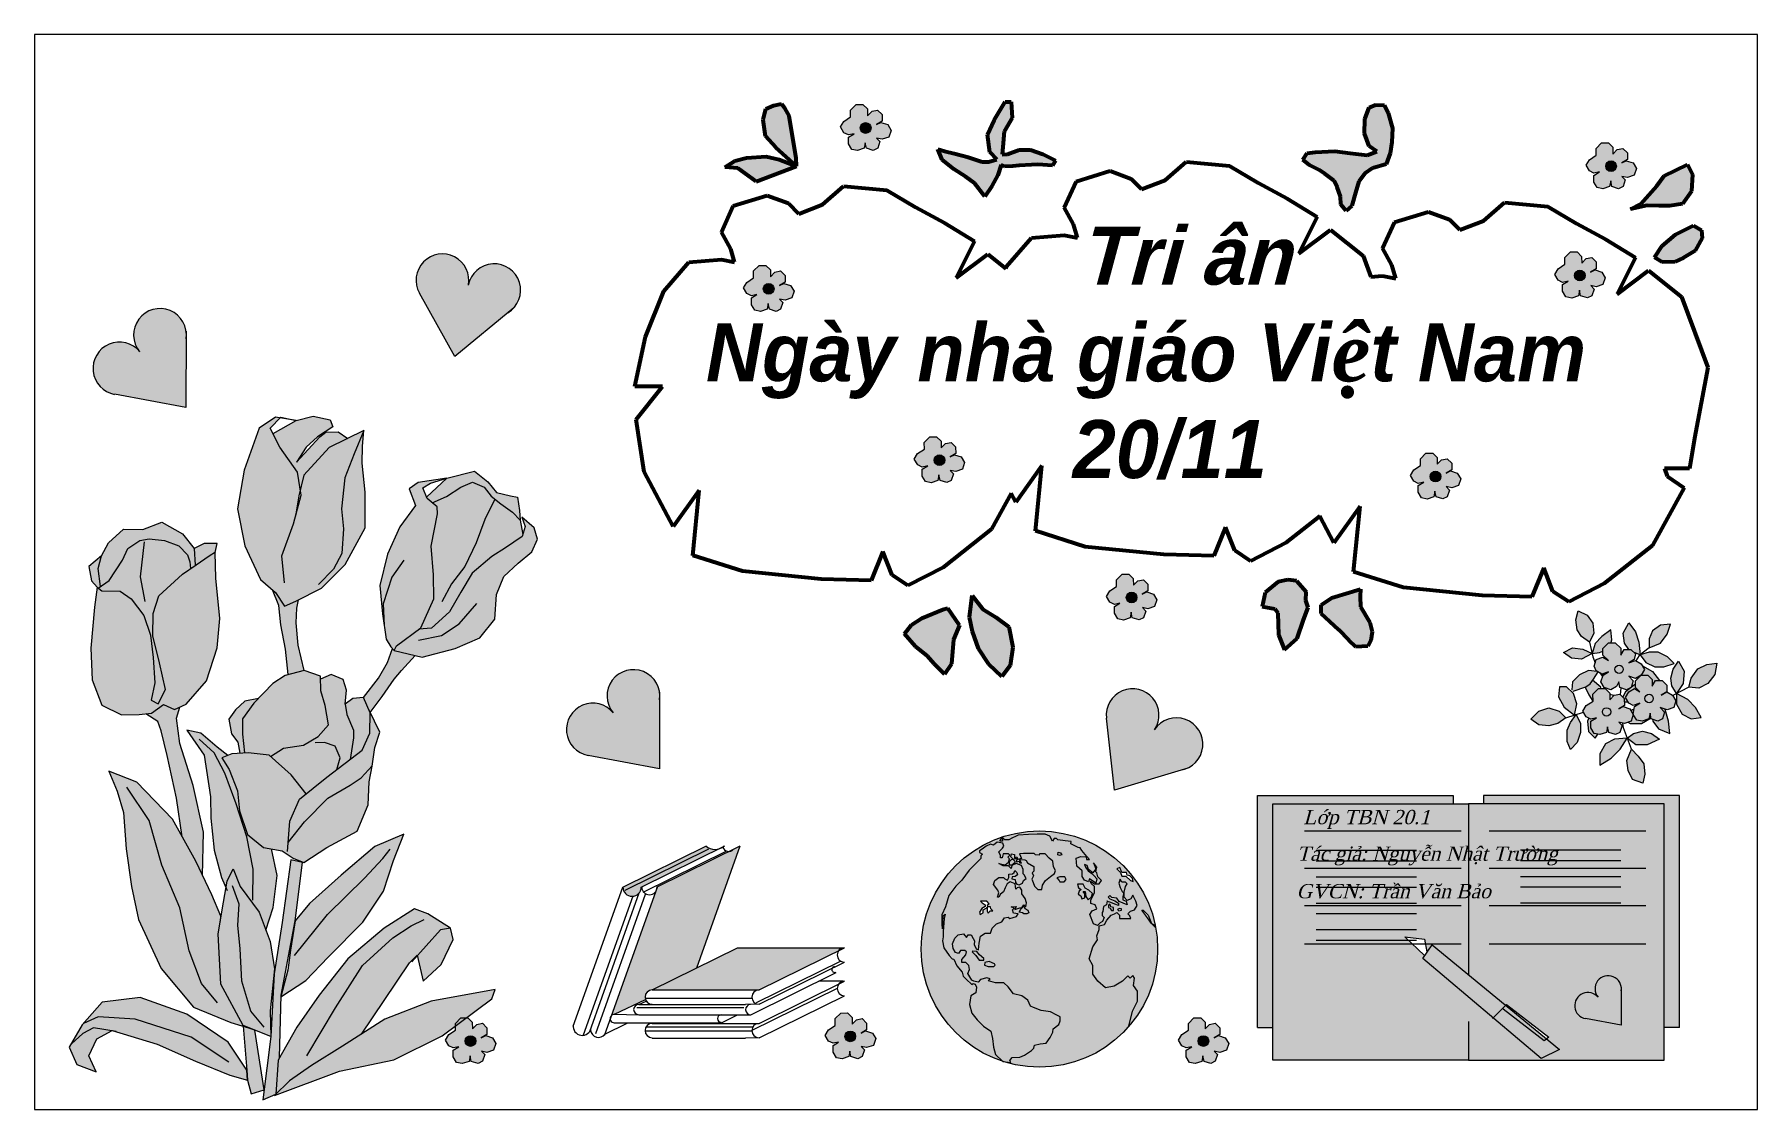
# Model space of a CAD drawing. Header units: inches. Extents: x -13380 to 20228, y -757 to 8678.
# Drawn here: x 19196 to 20228, y -757 to -113 of the extents above; entities outside this region: 1.
import ezdxf

# ---------------------------------------------------------------- set-up
doc = ezdxf.new("R2010")
doc.units = ezdxf.units.IN
doc.header["$MEASUREMENT"] = 0
for name, color, linetype in [('ceco.net 227', 7, 'Continuous'), ('ceco.net 80', 7, 'Continuous'), ('Layer2', 4, 'Continuous')]:
    doc.layers.add(name, color=color, linetype=linetype)
doc.styles.get("Standard").update_dxf_attribs({"font": 'times.ttf'})

msp = doc.modelspace()

# ---------------------------------------------------------------- texts
at = {"layer": 'Layer2', "attachment_point": 1}
for s, insert, char_height, width in [('\\A1;{\\fTimes New Roman|b1|i1|c0|p18;\\C1;               \\C40;\\c52479;  \\fScript MT Bold|b0|i0|c0|p66;\\Q15;Tri ân\\fScript MT Bold|b1|i1|c0|p66;\\P\\Q0;Ngày nhà giáo Vi\\fTimes New Roman|b1|i1|c0|p18;ệ\\fScript MT Bold|b1|i1|c0|p66;t Nam\\P                 20/11}', (19598.5, -228.2), 34.7789, 596.75), ('\\A1;{\\fTimes New Roman|b1|i1|c0|p18;\\C1;                 \\fTimes New Roman Baltic|b0|i0|c0|p18;\\Q15;\\C250;Lớp TBN 20.1\\fScript MT Bold|b1|i1|c0|p66;\\Q0;\\C1;\\P                }', (19901.5, -577.8), 8.5366, 245.022), ('\\A1;{\\fTimes New Roman|b1|i1|c0|p18;\\C1;                 \\fTimes New Roman Baltic|b0|i0|c0|p18;\\Q15;\\C250;Tác giả: Nguyễn Nhật Trường\\fScript MT Bold|b1|i1|c0|p66;\\Q0;\\C1;\\P                }', (19897.7, -599.7), 8.5366, 245.022), ('\\A1;{\\fTimes New Roman|b1|i1|c0|p18;\\C1;                 \\fTimes New Roman Baltic|b0|i0|c0|p18;\\Q15;\\C250;GVCN: Trần Văn Bảo\\fScript MT Bold|b1|i1|c0|p66;\\Q0;\\C1;\\P                }', (19897.5, -622.2), 8.5366, 245.022)]:
    msp.add_mtext(s, dxfattribs=dict(at, insert=insert, char_height=char_height, width=width))

# ---------------------------------------------------------------- blocks, each defined once
blk = doc.blocks.new('36')
for p, q in [((5970.4, 13628.6), (6137.8, 13628.6)), ((5970.4, 13429.8), (5970.4, 13628.6)), ((6137.8, 13628.6), (6137.8, 13621.5)), ((6163.8, 13628.6), (6163.8, 13621.5)), ((6331.3, 13628.6), (6163.8, 13628.6)), ((6331.3, 13429.8), (6331.3, 13628.6)), ((5983.4, 13621.5), (6150.8, 13621.5)), ((5983.4, 13401.9), (5983.4, 13621.5)), ((6150.8, 13621.5), (6150.8, 13475.2)), ((6150.8, 13621.5), (6150.8, 13475.2)), ((6318.2, 13621.5), (6150.8, 13621.5)), ((6318.2, 13401.9), (6318.2, 13621.5)), ((6020.6, 13581.6), (6106.3, 13581.6)), ((6281.1, 13581.6), (6195.3, 13581.6)), ((6020.6, 13572.6), (6106.3, 13572.6)), ((6281.1, 13572.6), (6195.3, 13572.6)), ((6020.6, 13559), (6106.3, 13559)), ((6281.1, 13559), (6195.3, 13559)), ((6020.6, 13550), (6106.3, 13550)), ((6020.6, 13536.4), (6106.3, 13536.4)), ((6281.1, 13550), (6195.3, 13550)), ((6281.1, 13536.4), (6195.3, 13536.4)), ((6020.6, 13527.4), (6106.3, 13527.4)), ((6020.6, 13513.9), (6106.3, 13513.9)), ((6096.3, 13507.6), (6113.3, 13505.6)), ((6113.3, 13491.6), (6096.3, 13507.6)), ((6020.6, 13504.8), (6106.3, 13504.8)), ((6111.9, 13489.1), (6119.7, 13500.8)), ((6113.3, 13505.6), (6115.3, 13494.6)), ((6119.7, 13500.8), (6228.7, 13411.1)), ((6213.1, 13403.4), (6111.9, 13489.1)), ((6171.4, 13437.5), (6183.4, 13449.5)), ((6183.4, 13449.5), (6219.5, 13421.5)), ((6150.8, 13435.1), (6150.8, 13401.9)), ((6150.8, 13435.1), (6150.8, 13401.9)), ((6215.5, 13418.5), (6180.4, 13445.5)), ((5970.4, 13429.8), (5983.4, 13429.8)), ((6219.5, 13421.5), (6215.5, 13418.5)), ((6331.3, 13429.8), (6318.2, 13429.8)), ((6228.7, 13411.1), (6213.1, 13403.4)), ((6150.8, 13401.9), (5983.4, 13401.9)), ((6150.8, 13401.9), (6318.2, 13401.9))]:
    blk.add_line(p, q)
blk = doc.blocks.new('33')
for p, q in [((4823, 13587.9), (4923.2, 13637.4)), ((4825.8, 13584.4), (4926, 13633.9)), ((4845, 13587.9), (4945.2, 13637.4)), ((4847.2, 13581.9), (4947.4, 13631.4)), ((4863.4, 13587.9), (4963.6, 13637.4)), ((4911.4, 13491.1), (4963.6, 13637.4)), ((4763.4, 13421.1), (4823, 13587.9)), ((4801.5, 13411.3), (4864.5, 13587.9)), ((4845, 13587.9), (4845.6, 13587.9)), ((4864, 13587.9), (4864.5, 13587.9)), ((4775.6, 13410.8), (4835.1, 13577.6)), ((4783.3, 13414.8), (4842.5, 13580.9)), ((4790.6, 13412.6), (4850.1, 13579.4)), ((4858.1, 13464.7), (4960.3, 13515.2)), ((4960.3, 13515.2), (5088.3, 13515.2)), ((4986.1, 13464.7), (5088.3, 13515.2)), ((4976.2, 13434.9), (5078.4, 13485.4)), ((4983, 13449.6), (5083.6, 13499.3)), ((4986.1, 13447.5), (5088.3, 13497.9)), ((4858.1, 13464.7), (4986.1, 13464.7)), ((4977.7, 13416.3), (5079.9, 13466.7)), ((4986.1, 13424.6), (5088.3, 13475.1)), ((5086.8, 13475.2), (5057.6, 13475.2)), ((4812.9, 13435.5), (4850, 13453.1)), ((4839.8, 13443.8), (4967.8, 13443.8)), ((4841.9, 13447.2), (4850.8, 13451.4)), ((4841.9, 13447.2), (4969.9, 13447.2)), ((4850.3, 13454.8), (4978.3, 13454.8)), ((4858.1, 13447.5), (4858.1, 13447.2)), ((4986.1, 13447.5), (4969.9, 13447.2)), ((4986.1, 13407.3), (5088.3, 13457.8)), ((4800.4, 13411.3), (4828.7, 13425.3)), ((4812.7, 13435.5), (4841.9, 13434.9)), ((4812.7, 13425.3), (4940.7, 13425.3)), ((4841.9, 13434.9), (4848.2, 13434.9)), ((4848.2, 13434.9), (4976.2, 13434.9)), ((4851.3, 13420.4), (4979.3, 13420.4)), ((4858.1, 13424.6), (4986.1, 13424.6)), ((4940.9, 13425.3), (4960.4, 13434.9)), ((4849.3, 13415.8), (4977.3, 13415.8)), ((4858.1, 13407), (4969.9, 13407)), ((4986.1, 13407.3), (4969.9, 13407))]:
    blk.add_line(p, q)
for centre, radius, start, end in [((4933.4, 13648.6), 15.6, 225.3888, 314.6112), ((4949.9, 13638), 7.28, 194.4694, 320.2896), ((4834, 13587.9), 11, 180, 0), ((4854.8, 13587.9), 9.19, 180, 0), ((5088.3, 13506.6), 8.63, 90, 270), ((5076.9, 13489.2), 3.62, 95.1757, 299.0516), ((4858.1, 13456.1), 8.63, 90, 270), ((4986.1, 13456.1), 8.63, 90, 270), ((5088.3, 13466.4), 8.63, 90, 270), ((4841.9, 13441.1), 6.11, 90, 270), ((4976.1, 13441.1), 6.16, 91.037, 271.037), ((4774.3, 13421.1), 10.9, 171.472, 350.9482), ((4812.7, 13430.4), 5.07, 87.9553, 270), ((4858.1, 13416), 8.63, 90, 270), ((4940.7, 13430.4), 4.54, 90, 270), ((4986.1, 13416), 8.63, 90, 270), ((4794, 13417.6), 9.73, 186.9552, 320.3716)]:
    blk.add_arc(centre, radius, start, end)

# ---------------------------------------------------------------- hatches: boundary and pattern name
h = msp.add_hatch(color=0)
h.paths.add_polyline_path([(19619.1, -599.3), (19615, -601.4, -0.212586), (19612.4, -602.7), (19569.7, -623.8), (19542.2, -700.7, -0.161533), (19543.7, -700.3), (19562.3, -691.5, -0.521748), (19566.3, -685.7), (19593, -672.5)])
h.paths.add_polyline_path([(19630.3, -685.7), (19678, -662.1, -0.233502), (19681.4, -660.4), (19617.4, -660.4), (19566.3, -685.7)])
h.paths.add_polyline_path([(19559.8, -624.1), (19606, -601.3, -0.256691), (19598.7, -599.4), (19548.8, -624.1, 1)], flags=17)
h.paths.add_polyline_path([(19895.4, -620), (20069.6, -620), (20069.6, -649.8), (19895.4, -649.8)], flags=9)
h.paths.add_polyline_path([(19895.6, -597.6), (20108.9, -597.6), (20108.9, -626.8), (19895.6, -626.8)], flags=9)
h.paths.add_polyline_path([(19899.3, -575.6), (20032.9, -575.6), (20032.9, -602.7), (19899.3, -602.7)], flags=9)
h.paths.add_polyline_path([(19589.8, -219.5), (20135.3, -219.5), (20135.3, -398.8), (19589.8, -398.8)], flags=9)
for points in [[(19483.5, -276.8, 1.315992), (19456.2, -263.3, 1.426636), (19426.9, -268), (19448.1, -306)], [(19287.1, -290.8, 1.315992), (19259.3, -303.1, 1.426636), (19244.3, -328.7), (19287, -336.7)], [(19570.7, -507.2, 1.315992), (19543, -519.5, 1.426636), (19527.9, -545.1), (19570.7, -553.1)], [(19887.2, -552.7, 1.315992), (19867.3, -529.7, 1.426636), (19838.4, -522.7), (19843.2, -566)], [(20146.8, -683.9, 1.315992), (20132.9, -690, 1.426636), (20125.4, -702.8), (20146.8, -706.8)]]:
    msp.add_hatch(color=1).paths.add_polyline_path(points)
h = msp.add_hatch(color=3)
h.paths.add_polyline_path([(20130.4, -471.9), (20129.7, -465.8), (20126.3, -461.1), (20120.9, -458.4), (20119.6, -463.8), (20120.3, -469.9), (20123, -473.9), (20127.7, -477.3)])
h.paths.add_polyline_path([(20139.2, -477.6), (20140.1, -477.6), (20140.8, -477.2), (20141.2, -475.9), (20140.5, -469.8), (20135.1, -473.9), (20131.1, -478), (20129.3, -484), (20133.8, -483.4), (20135.8, -482.7), (20135.8, -481)])
h.paths.add_polyline_path([(20123.7, -481.4), (20117.6, -480.7), (20112.2, -483.4), (20116.9, -486.8), (20123, -487.4), (20129.3, -484)])
h.paths.add_polyline_path([(20130.1, -499.5), (20133, -495.1), (20132.4, -494.8), (20127.1, -494.2), (20121.7, -496.9), (20117.6, -501), (20117.1, -505.8), (20118, -506.7), (20125.5, -504.1), (20128.2, -502.2)])
h.paths.add_polyline_path([(20134.5, -504.3), (20129.6, -500.1), (20128.2, -502.2), (20125.5, -504.1), (20125.1, -504.2), (20125.1, -504.3), (20127.4, -508.9), (20129.7, -512.6), (20129.9, -512.5), (20129.8, -508.5), (20133.2, -505.1), (20134.4, -505.1)])
h.paths.add_polyline_path([(20109.6, -518.5), (20103.5, -516.5), (20097.4, -518.6), (20092.7, -523.3), (20097.4, -526.7), (20103.5, -527.3), (20108.9, -526), (20113.6, -522.6)])
h.paths.add_polyline_path([(20122.4, -525.9), (20119.7, -520.5), (20116.3, -525.3), (20114.3, -530), (20114.3, -536.8), (20116.4, -541.5), (20120.4, -537.4), (20122.4, -531.3)])
h.paths.add_polyline_path([(20165, -531.9), (20159.6, -530.6), (20154.2, -531.9), (20150.4, -534.7), (20155.6, -538.7), (20162.3, -538.7), (20169.7, -535.3)])
h.paths.add_polyline_path([(20156.9, -545.5), (20152.9, -541.4), (20150.2, -548.2), (20150.9, -554.2), (20153.6, -559.6), (20159.7, -561.7), (20161, -556.3), (20160.3, -550.2)])
h.paths.add_polyline_path([(20146.1, -541.4), (20150.4, -534.7), (20150.4, -534.7), (20142.7, -535.4), (20137.3, -538.1), (20134, -544.2), (20134, -550.9), (20140.7, -546.8)])
h.paths.add_polyline_path([(20175.1, -524.5), (20173.2, -517.5), (20170.1, -516.4), (20172.8, -519.1), (20171.5, -523.1), (20168.8, -524.5), (20165.6, -523.4), (20165.7, -524.5), (20169.1, -529.2), (20175.8, -531.9)])
h.paths.add_polyline_path([(20191.3, -516.3), (20186.6, -511.6), (20179.8, -508.1), (20179.8, -514.3), (20183.2, -520.4), (20188.6, -523.1), (20194.7, -522.4)])
h.paths.add_polyline_path([(20184.5, -494.7), (20181.1, -488.6), (20177.8, -493.4), (20176.4, -498.8), (20177.1, -503.5), (20179.8, -508.1), (20183.9, -502.1)])
h.paths.add_polyline_path([(20202.8, -496.7), (20204.1, -489.9), (20198, -490.6), (20192.6, -493.3), (20188.6, -498.8), (20187.2, -504.2), (20193.3, -504.8), (20198.7, -502.1)])
h.paths.add_polyline_path([(20174.4, -486), (20168.9, -483.3), (20163.5, -483.3), (20158.1, -484.8), (20161.5, -489.4), (20166.9, -492.1), (20172.3, -492), (20178.4, -490)])
h.paths.add_polyline_path([(20170.3, -477.9), (20174.3, -472.4), (20176.3, -466.4), (20170.3, -467), (20165.5, -470.4), (20163.5, -475.2), (20163.5, -480.6)])
h.paths.add_polyline_path([(20157.4, -477.2), (20155.4, -471.1), (20151.3, -465.7), (20148, -471.8), (20148.7, -477.9), (20151.3, -481.6), (20152.6, -481.6), (20154.5, -483.5), (20158.1, -484.8)])
h.paths.add_polyline_path([(19616.6, -245), (20112.5, -245), (20112.5, -408.1), (19616.6, -408.1)], flags=9)
h = msp.add_hatch(color=6)
h.paths.add_polyline_path([(19642.5, -271.6), (19645.9, -272.2), (19649.9, -270.9), (19651.3, -266.9), (19649.2, -263.5), (19645.2, -262.2), (19642.5, -263.5), (19645.9, -261.5), (19645.9, -257.5), (19643.2, -254.8), (19639.8, -255.5), (19637.1, -258.2), (19637.1, -254.1), (19634.4, -251.5), (19630.4, -251.5), (19627.1, -254.8), (19627.1, -258.9), (19623.1, -261.6), (19621.1, -264.9), (19623.1, -268.3), (19625.8, -269.6), (19629.1, -268.9), (19625.8, -270.9), (19625.8, -275), (19627.8, -278.3), (19631.2, -279), (19635.2, -277.6), (19635.8, -274.3), (19636.5, -277.6), (19640.6, -279), (19643.2, -277.6), (19644.6, -273.6)])
h.paths.add_polyline_path([(19632.9, -265.5, -1), (19639.3, -265.5, -1)], flags=16)
h = msp.add_hatch(color=6)
h.paths.add_polyline_path([(19753.5, -369.5), (19751.5, -366.2), (19747.5, -364.9), (19744.8, -366.2), (19748.2, -364.2), (19748.1, -360.2), (19745.5, -357.5), (19742.1, -358.2), (19739.4, -360.8), (19739.4, -356.8), (19736.7, -354.1), (19732.7, -354.1), (19729.3, -357.5), (19729.4, -361.5), (19725.3, -364.2), (19723.3, -367.6), (19725.4, -370.9), (19728, -372.3), (19731.4, -371.6), (19728, -373.6), (19728.1, -377.7), (19730.1, -381), (19733.4, -381.7), (19737.5, -380.3), (19738.1, -377), (19738.8, -380.3), (19742.8, -381.6), (19745.5, -380.3), (19746.8, -376.3), (19744.8, -374.3), (19748.2, -374.9), (19752.2, -373.6)])
h.paths.add_polyline_path([(19735.2, -368.2, -1), (19741.6, -368.2, -1)], flags=16)
h = msp.add_hatch(color=2)
h.paths.add_polyline_path([(20041.9, -376), (20045.3, -374), (20045.3, -369.9), (20042.6, -367.3), (20039.2, -367.9), (20036.6, -370.6), (20036.5, -366.6), (20033.9, -363.9), (20029.8, -363.9), (20026.5, -367.3), (20026.5, -371.3), (20022.5, -374), (20020.5, -377.4), (20022.5, -380.7), (20025.2, -382.1), (20028.5, -381.4), (20025.2, -383.4), (20025.2, -387.4), (20027.2, -390.8), (20030.6, -391.5), (20034.6, -390.1), (20035.2, -386.8), (20035.9, -390.1), (20040, -391.4), (20042.6, -390.1), (20044, -386.1), (20042, -384), (20045.3, -384.7), (20049.3, -383.4), (20050.7, -379.3), (20048.6, -376), (20044.6, -374.6)])
h.paths.add_polyline_path([(20038.7, -378, -1), (20032.3, -378, -1)], flags=16)
h = msp.add_hatch(color=1)
h.paths.add_polyline_path([(20160.7, -493.6), (20158.7, -490.3), (20155.3, -488.3), (20151.3, -489.6), (20154.6, -487.6), (20155.3, -484.3), (20152.6, -481.6), (20148.6, -481.6), (20146.6, -485), (20146.6, -480.9), (20143.2, -477.6), (20139.2, -477.6), (20135.8, -481), (20135.8, -485), (20139.2, -488.3), (20135.8, -486.3), (20131.8, -487.7), (20130.5, -491.7), (20131.8, -494.4), (20135.2, -496.4), (20139.2, -495), (20135.9, -497.1), (20134.5, -501.1), (20136.5, -504.4), (20140.6, -505.8), (20143.9, -503.8), (20145.3, -501.1), (20145.9, -504.4), (20150, -505.8), (20152.7, -504.4), (20154, -500.4), (20151.3, -497.7), (20155.3, -499), (20158.7, -497)])
h.paths.add_polyline_path([(20143, -493.5, -1), (20148, -493.5, -1)], flags=16)
h.paths.add_polyline_path([(20177.5, -509), (20174.1, -507), (20174.1, -503), (20171.4, -500.3), (20167.4, -500.3), (20165.4, -503.7), (20165.4, -499.7), (20162.7, -497), (20158.7, -497), (20155.3, -500.4), (20155.3, -504.4), (20158, -507.1), (20154.7, -505.1), (20151.3, -507.1), (20149.3, -510.5), (20151.3, -513.8), (20154, -515.1), (20158, -513.8), (20154.7, -515.8), (20154, -520.5), (20156.1, -523.9), (20159.4, -524.5), (20163.4, -523.2), (20164.1, -519.8), (20164.8, -523.2), (20168.8, -524.5), (20171.5, -523.1), (20172.8, -519.1), (20170.1, -516.4), (20174.2, -517.8), (20178.2, -516.4), (20179.5, -512.4)])
h.paths.add_polyline_path([(20166, -511, -1), (20161, -511, -1)], flags=16)
h.paths.add_polyline_path([(20148.6, -511.1), (20146, -508.4), (20142.6, -509.1), (20139.9, -511.8), (20139.9, -507.8), (20137.2, -505.1), (20133.2, -505.1), (20129.8, -508.5), (20129.9, -512.5), (20125.8, -515.2), (20123.8, -518.6), (20125.8, -521.9), (20128.5, -523.3), (20131.9, -522.6), (20128.5, -524.6), (20128.5, -528.6), (20130.6, -532), (20133.9, -532.6), (20137.9, -531.3), (20138.6, -527.9), (20139.3, -531.3), (20143.3, -532.6), (20146, -531.3), (20147.3, -527.2), (20145.3, -525.2), (20148.7, -525.9), (20152.7, -524.5), (20154, -520.5), (20152, -517.2), (20148, -515.8), (20145.3, -517.2), (20148.7, -515.2)])
h.paths.add_polyline_path([(20140.5, -519, -1), (20135.5, -519, -1)], flags=16)
h = msp.add_hatch(color=3)
h.paths.add_polyline_path([(20118.1, -508.1), (20114, -504), (20109.8, -504), (20109.3, -510.1), (20112.7, -516.2), (20118.8, -520.9), (20118.8, -520.9), (20120.1, -514.1)])
h.paths.add_polyline_path([(20128.5, -524.6), (20131.9, -522.6), (20128.5, -523.3), (20127.4, -522.7), (20126.5, -524.6), (20127.2, -530.7), (20131.2, -534.7), (20132.7, -532.4), (20130.6, -532), (20128.5, -528.6)])
h.paths.add_polyline_path([(20164.7, -522.6), (20164.1, -519.8), (20163.4, -523.2), (20159.4, -524.5), (20156.1, -523.9), (20154, -520.5), (20152.7, -524.5), (20150.8, -525.2), (20152.2, -525.9), (20158.9, -525.9)])
h.paths.add_polyline_path([(20151.3, -507.1), (20154.7, -505.1), (20158, -507.1), (20155.3, -504.4), (20155.3, -502.9), (20154.8, -502.9), (20149.4, -507), (20147.7, -510.1), (20148.6, -511.1), (20148.6, -513), (20150.9, -513), (20149.3, -510.5)])
h.paths.add_polyline_path([(20165.6, -494.8), (20159.5, -491.4), (20159.3, -491.4), (20160.7, -493.6), (20158.7, -497), (20162.7, -497), (20165.4, -499.7), (20165.4, -503.7), (20167.4, -500.3), (20169.7, -500.3), (20169.7, -500.2)])
h = msp.add_hatch(color=30)
h.paths.add_polyline_path([(20140.5, -519, 1), (20135.5, -519, 1)])
h.paths.add_polyline_path([(20148, -493.5, 1), (20143, -493.5, 1)])
h.paths.add_polyline_path([(20166, -511, 1), (20161, -511, 1)])
at = {"layer": 'Layer2'}
h = msp.add_hatch(color=6, dxfattribs=at)
h.paths.add_polyline_path([(19648.4, -162), (19645.6, -157.1), (19643.7, -154.7), (19638.9, -155.7), (19634.4, -157.6), (19632.8, -164.2), (19634.2, -173.9), (19640.4, -180.8), (19652.7, -191.9), (19652.5, -186.9)])
h.paths.add_polyline_path([(19652.7, -191.9), (19642.3, -187.9), (19634.7, -186.2), (19622.9, -186.9), (19615.8, -188.8), (19609.9, -192.6), (19617.7, -193.1), (19628.6, -201.1)])
for color, points in [(2, [(19771.2, -164.4), (19767.2, -173), (19768.6, -183.6), (19772.7, -187.9), (19767.9, -189.3), (19763.9, -189.3), (19755.6, -186.5), (19747.3, -184.3), (19741.4, -182.9), (19737.4, -181.8), (19740, -188.1), (19747.1, -193.8), (19754.2, -198.3), (19759.4, -202.1), (19765.6, -210.1), (19769.8, -204), (19773.4, -197.3), (19775.3, -191.2), (19777.4, -192.1), (19782.4, -191.9), (19786.2, -191.6), (19793.5, -191.2), (19797.3, -190.9), (19806.1, -191.6), (19807.9, -188.5), (19800.4, -184.8), (19793, -182.2), (19786.2, -182.2), (19779.1, -184.8), (19776, -185), (19776.4, -180.5), (19777.1, -171.1), (19781.9, -163), (19781.4, -153.5), (19777.8, -153.5)]), (179, [(19767.9, -189.3), (19763.9, -189.3), (19755.6, -186.5), (19747.3, -184.3), (19741.4, -182.9), (19737.4, -181.8), (19740, -188.1), (19747.1, -193.8), (19754.2, -198.3), (19759.4, -202.1), (19765.6, -210.1), (19769.8, -204), (19773.4, -197.3), (19775.3, -191.2), (19777.4, -192.1), (19782.4, -191.9), (19786.2, -191.6), (19793.5, -191.2), (19797.3, -190.9), (19806.1, -191.6), (19807.9, -188.5), (19800.4, -184.8), (19793, -182.2), (19786.2, -182.2), (19779.1, -184.8), (19776, -185), (19776.4, -180.5), (19777.1, -171.1), (19781.9, -163), (19781.4, -153.5), (19777.8, -153.5), (19771.2, -164.4), (19767.2, -173), (19768.6, -183.6), (19772.7, -187.9)]), (240, [(19984.4, -184.2), (19975.2, -183), (19963.4, -183.5), (19958.6, -184.2), (19956, -188.2), (19960.1, -191.3), (19966, -194.4), (19969.3, -196.5), (19974.8, -200.8), (19976.7, -204.6), (19978.6, -210.2), (19978.8, -215), (19982.1, -218.8), (19985.4, -215.7), (19987.6, -207.9), (19989.7, -201.2), (19993.2, -196.3), (19997.7, -193.2), (20006, -190.8), (20008.4, -184.2), (20009.3, -177.5), (20009.8, -169.2), (20007.1, -160), (20005, -155.5), (19999.6, -155.3), (19995.8, -156.9), (19993.2, -163.8), (19993, -172.3), (19995.8, -179.9), (20000.3, -183.2), (19994.6, -185.4)]), (30, [(19697.4, -169.1, 1), (19691, -169.1, 1)]), (30, [(20143.9, -192, 1), (20137.5, -192, 1)]), (30, [(20125.2, -257.5, 1), (20118.8, -257.5, 1)]), (30, [(19639.3, -265.5, 1), (19632.9, -265.5, 1)]), (30, [(19741.6, -368.2, 1), (19735.2, -368.2, 1)]), (30, [(20038.7, -378, 1), (20032.3, -378, 1)]), (22, [(19289.3, -429), (19287.9, -424.9), (19282.7, -419.5), (19274.3, -416.4), (19265, -415.3), (19259.5, -416.3), (19252.2, -421.1), (19249.1, -428), (19241.1, -440.2), (19234.5, -444.8), (19236.6, -446.4), (19247.7, -446.7), (19254.3, -451.2), (19261.9, -461.2), (19265.9, -473.1), (19267.5, -486.4), (19268.4, -501.7), (19266.2, -512), (19270.5, -514.1), (19274.9, -505.7), (19271.3, -489.7), (19267.2, -473.5), (19267.4, -460.1), (19270.9, -449.4), (19284.9, -436.5), (19289.8, -433)]), (22, [(19289.3, -429), (19287.9, -424.9), (19282.7, -419.5), (19274.3, -416.4), (19265, -415.3), (19259.5, -416.3), (19252.2, -421.1), (19249.1, -428), (19241.1, -440.2), (19234.5, -444.8), (19236.6, -446.4), (19247.7, -446.7), (19254.3, -451.2), (19261.9, -461.2), (19265.9, -473.1), (19267.5, -486.4), (19268.4, -501.7), (19266.2, -512), (19270.5, -514.1), (19274.9, -505.7), (19271.3, -489.7), (19267.2, -473.5), (19267.4, -460.1), (19270.9, -449.4), (19284.9, -436.5), (19289.8, -433)]), (30, [(19856.7, -450.5, 1), (19850.3, -450.5, 1)]), (0, [(20172.5, -574), (20055.3, -574), (20055.3, -676.5), (20077.7, -694.8), (20078.1, -694.4), (20103.3, -714), (20102.1, -715), (20109.8, -721.3), (20098.9, -726.7), (20028, -666.7), (20029.1, -665), (20017.1, -653.7), (20029, -655.1), (20030.5, -663), (20033.5, -658.5), (20055.3, -676.5), (20055.3, -574), (19938.1, -574), (19938.1, -727.8), (20055.3, -727.8), (20172.5, -727.8)]), (30, [(19688.2, -713.5, 1), (19681.8, -713.5, 1)]), (30, [(19460.7, -716.3, 1), (19454.3, -716.3, 1)]), (30, [(19899.7, -716.3, 1), (19893.3, -716.3, 1)])]:
    msp.add_hatch(color=color, dxfattribs=at).paths.add_polyline_path(points)
h = msp.add_hatch(color=1, dxfattribs=at)
h.paths.add_polyline_path([(19709.4, -170.5), (19707.4, -167.1), (19703.3, -165.8), (19700.7, -167.1), (19704, -165.1), (19704, -161.1), (19701.3, -158.4), (19698, -159.1), (19695.3, -161.8), (19695.3, -157.7), (19692.6, -155.1), (19688.6, -155.1), (19685.2, -158.4), (19685.2, -162.5), (19681.2, -165.2), (19679.2, -168.5), (19681.2, -171.9), (19683.9, -173.2), (19687.3, -172.5), (19683.9, -174.6), (19683.9, -178.6), (19685.9, -181.9), (19689.3, -182.6), (19693.3, -181.2), (19694, -177.9), (19694.7, -181.2), (19698.7, -182.6), (19701.4, -181.2), (19702.7, -177.2), (19700.7, -175.2), (19704, -175.8), (19708.1, -174.5)])
h.paths.add_polyline_path([(19691, -169.1, -1), (19697.4, -169.1, -1)], flags=16)
h = msp.add_hatch(color=1, dxfattribs=at)
h.paths.add_polyline_path([(20155.9, -193.4), (20153.9, -190), (20149.8, -188.7), (20147.1, -190), (20150.5, -188), (20150.5, -184), (20147.8, -181.3), (20144.4, -182), (20141.8, -184.7), (20141.8, -180.6), (20139.1, -178), (20135, -178), (20131.7, -181.3), (20131.7, -185.4), (20127.7, -188.1), (20125.7, -191.4), (20127.7, -194.8), (20130.4, -196.1), (20133.7, -195.4), (20130.4, -197.5), (20130.4, -201.5), (20132.4, -204.8), (20135.8, -205.5), (20139.8, -204.1), (20140.5, -200.8), (20141.1, -204.1), (20145.2, -205.5), (20147.9, -204.1), (20149.2, -200.1), (20147.2, -198.1), (20150.5, -198.7), (20154.5, -197.4)])
h.paths.add_polyline_path([(20137.5, -192, -1), (20143.9, -192, -1)], flags=16)
h = msp.add_hatch(color=3, dxfattribs=at)
h.paths.add_polyline_path([(20188.9, -207), (20189.4, -197), (20186.5, -190.9), (20172.5, -197.8), (20168.1, -203.7), (20158.6, -214.6), (20152.4, -217.7), (20162.4, -215.5), (20169.3, -215.8), (20175.9, -215.8), (20183.5, -214.6)])
h.paths.add_polyline_path([(20191.1, -242.7), (20195.3, -235.1), (20194.8, -230.4), (20190.1, -227.6), (20179.2, -233), (20171.4, -239.7), (20166.7, -246.8), (20171.4, -249.6), (20178.8, -249.4), (20184, -247)])
h = msp.add_hatch(color=1, dxfattribs=at)
h.paths.add_polyline_path([(20137.2, -258.8), (20135.1, -255.5), (20131.1, -254.1), (20128.4, -255.5), (20131.8, -253.5), (20131.8, -249.4), (20129.1, -246.8), (20125.7, -247.4), (20123.1, -250.1), (20123, -246.1), (20120.4, -243.4), (20116.3, -243.4), (20113, -246.8), (20113, -250.8), (20109, -253.5), (20107, -256.9), (20109, -260.2), (20111.7, -261.6), (20115, -260.9), (20111.7, -262.9), (20111.7, -266.9), (20113.7, -270.3), (20117.1, -271), (20121.1, -269.6), (20121.7, -266.3), (20122.4, -269.6), (20126.5, -270.9), (20129.1, -269.6), (20130.5, -265.6), (20128.5, -263.5), (20131.8, -264.2), (20135.8, -262.9)])
h.paths.add_polyline_path([(20118.8, -257.5, -1), (20125.2, -257.5, -1)], flags=16)
h = msp.add_hatch(color=1, dxfattribs=at)
h.paths.add_polyline_path([(19642.5, -271.6), (19645.9, -272.2), (19649.9, -270.9), (19651.3, -266.9), (19649.2, -263.5), (19645.2, -262.2), (19642.5, -263.5), (19645.9, -261.5), (19645.9, -257.5), (19643.2, -254.8), (19639.8, -255.5), (19637.1, -258.2), (19637.1, -254.1), (19634.4, -251.5), (19630.4, -251.5), (19627.1, -254.8), (19627.1, -258.9), (19623.1, -261.6), (19621.1, -264.9), (19623.1, -268.3), (19625.8, -269.6), (19629.1, -268.9), (19625.8, -270.9), (19625.8, -275), (19627.8, -278.3), (19631.2, -279), (19635.2, -277.6), (19635.8, -274.3), (19636.5, -277.6), (19640.6, -279), (19643.2, -277.6), (19644.6, -273.6)])
h.paths.add_polyline_path([(19632.9, -265.5, -1), (19639.3, -265.5, -1)], flags=16)
h = msp.add_hatch(color=14, dxfattribs=at)
h.paths.add_polyline_path([(19289.8, -433), (19289.3, -429), (19287.9, -424.9), (19282.7, -419.5), (19274.3, -416.4), (19265, -415.3), (19259.5, -416.3), (19252.2, -421.1), (19249.1, -428), (19241.1, -440.2), (19234.5, -444.8), (19236.6, -446.4), (19247.7, -446.7), (19254.3, -451.2), (19261.9, -461.2), (19265.9, -473.1), (19267.5, -486.4), (19268.4, -501.7), (19266.2, -512), (19270.5, -514.1), (19274.9, -505.7), (19271.3, -489.7), (19267.2, -473.5), (19267.4, -460.1), (19270.9, -449.4), (19284.9, -436.5)])
h.paths.add_polyline_path([(19375, -348.1), (19373.5, -343.9), (19363.3, -341.8), (19353.1, -344.3), (19339.2, -352.2), (19343.3, -360.3), (19353.8, -375.4), (19355.5, -386.1), (19357.6, -377.1), (19372.9, -360.5), (19384.1, -355.1), (19378.3, -351.1), (19370.9, -351.3), (19367.2, -354.2), (19353.3, -369.3), (19359.1, -360.4), (19365.9, -354.2)])
h.paths.add_polyline_path([(19300.9, -425.6), (19304.7, -423.2), (19305.8, -418.1), (19298, -418.2), (19291.9, -421.1), (19292.6, -431.1), (19293.1, -430.8)])
h.paths.add_polyline_path([(19236.5, -425.5), (19228.9, -431.8), (19230.4, -440.5), (19233.8, -444.2), (19234.5, -444.8), (19235.8, -443.9), (19234.5, -433)])
h.paths.add_polyline_path([(19451.7, -384.3), (19458.6, -381.3), (19465.6, -384.4), (19469.9, -389.8), (19475.6, -394.3), (19482.6, -399.3), (19487.3, -404.2), (19486.8, -398.3), (19485.7, -390.4), (19481.4, -389.6), (19473.1, -387.5), (19467.9, -381.1), (19459.8, -374.8), (19443.3, -378.9), (19431.2, -390.4), (19431.5, -391.2), (19434.6, -393.7), (19443.1, -390)])
h.paths.add_polyline_path([(19400.1, -540.4), (19403.2, -531.1), (19397.4, -519.4), (19397.1, -531.7), (19392.7, -541.9), (19371.4, -558.1), (19355, -571.4), (19349.2, -584.5), (19348.2, -597.3), (19358.1, -584.9), (19372.1, -570.7), (19385.4, -563), (19392.1, -558.6), (19398.5, -551.4)])
h.paths.add_polyline_path([(19397.4, -519.6), (19393.5, -510.5), (19387, -511.1), (19382.4, -514.4), (19383.5, -520.5), (19387.4, -530), (19387.5, -534.6), (19385.4, -547.5), (19392.7, -541.9), (19397.1, -531.7)])
h.paths.add_polyline_path([(19327.8, -513.8), (19330.5, -511), (19322.3, -512.6), (19316.8, -517.7), (19312.7, -523.4), (19314.4, -532.2), (19318.2, -537.1), (19319.3, -543.8), (19322.1, -543.6), (19320.9, -532.4), (19321, -523.2)])
h = msp.add_hatch(color=1, dxfattribs=at)
h.paths.add_polyline_path([(19469.9, -389.8), (19465.6, -384.4), (19458.6, -381.3), (19451.7, -384.3), (19443.1, -390), (19434.6, -393.7), (19437.6, -396.1), (19437.7, -400.3), (19434, -419.8), (19435.3, -436.8), (19435.6, -451.2), (19427.7, -468.6), (19426.5, -469.5), (19434.2, -468.9), (19445, -459), (19451.8, -447.2), (19458.4, -435.9), (19470.2, -425.9), (19478.4, -420.7), (19488.4, -414), (19488.8, -412.7), (19487.3, -404.2), (19482.6, -399.3), (19475.6, -394.3)])
h.paths.add_polyline_path([(19477.5, -437.9), (19486, -429.8), (19494.2, -423.1), (19497.7, -415.6), (19495.7, -408.7), (19488.2, -402.4), (19490.2, -407.9), (19488.4, -414), (19478.4, -420.7), (19470.2, -425.9), (19458.4, -435.9), (19451.8, -447.2), (19445, -459), (19434.2, -468.9), (19426.5, -469.5), (19413.1, -479.5), (19411.7, -482.3), (19428.5, -486.2), (19448.3, -481.1), (19463, -474.7), (19472, -463.4), (19473.1, -448.6)])
h.paths.add_polyline_path([(19434, -419.8), (19437.7, -400.3), (19437.6, -396.1), (19431.5, -391.2), (19429, -384.8), (19433.5, -381.9), (19443.3, -378.9), (19426.1, -381.5), (19420.7, -385.4), (19424.6, -395.4), (19415.2, -408.2), (19407.7, -424.5), (19403.1, -443.2), (19404.8, -460.3), (19406.9, -475.5), (19409.8, -480.1), (19411.7, -482.3), (19413.1, -479.5), (19427.7, -468.6), (19435.6, -451.2), (19435.3, -436.8)])
h.paths.add_polyline_path([(19393.6, -350.4), (19372.9, -360.5), (19357.6, -377.1), (19355.5, -386.1), (19356, -389.2), (19352.6, -401.8), (19354.7, -389.6), (19355.5, -386.1), (19353.8, -375.4), (19343.3, -360.3), (19337.5, -348.9), (19343.4, -342.8), (19340.7, -342.3), (19331, -349), (19322, -374.2), (19317.9, -397.4), (19322.4, -419.5), (19331.7, -439.7), (19340.6, -447.4), (19346, -455.6), (19352.8, -452.7), (19368.3, -444.9), (19382.4, -430.6), (19394.4, -408.7), (19394.4, -387.4), (19392.6, -369.9), (19392.9, -359.7)])
h.paths.add_polyline_path([(19307.3, -463), (19304.9, -438.8), (19304.5, -423.2), (19300.9, -425.6), (19293.1, -430.8), (19284.9, -436.5), (19270.9, -449.4), (19267.4, -460.1), (19267.2, -473.5), (19271.3, -489.7), (19274.9, -505.7), (19270.5, -514.1), (19266.2, -512), (19268.4, -501.7), (19267.5, -486.4), (19265.9, -473.1), (19261.9, -461.2), (19254.3, -451.2), (19247.7, -446.7), (19236.6, -446.4), (19233.8, -444.2), (19232.2, -456.3), (19230, -480.8), (19230.8, -499.8), (19236.7, -514.9), (19248.4, -520.7), (19259, -520.5), (19266.4, -519.8), (19273.7, -514.6), (19280.2, -517.6), (19287.1, -514.3), (19299.3, -500.5), (19305.8, -480.6)])
h.paths.add_polyline_path([(19284.9, -412.4), (19272.7, -405.3), (19261.2, -409.8), (19249.7, -409.5), (19240.6, -417.7), (19236.5, -425.5), (19234.5, -433), (19235.8, -443.9), (19241.1, -440.2), (19249.1, -428), (19252.2, -421.1), (19259.5, -416.3), (19265, -415.3), (19274.3, -416.4), (19282.7, -419.5), (19287.9, -424.9), (19289.3, -429), (19289.8, -433), (19292.6, -431.1), (19291.9, -421.1)])
h.paths.add_polyline_path([(19370.4, -515.2), (19367.9, -506.4), (19367.7, -497.7), (19357.9, -494.2), (19346.4, -497.2), (19339.1, -502), (19327.8, -513.8), (19321, -523.2), (19320.9, -532.4), (19322.1, -543.6), (19324.3, -543.5), (19336.9, -545), (19337.6, -545.7), (19345.5, -540.7), (19357.5, -539), (19366.2, -533.8), (19372.5, -526.7)])
h.paths.add_polyline_path([(19387.4, -530), (19383.5, -520.5), (19382.4, -514.4), (19383.2, -506.1), (19381.2, -499.6), (19374.1, -496.6), (19367.7, -499.5), (19367.9, -506.4), (19370.4, -515.2), (19372.5, -526.7), (19366.2, -533.8), (19357.5, -539), (19345.5, -540.7), (19337.6, -545.7), (19350.1, -556.8), (19359.1, -568.1), (19371.4, -558.1), (19385.4, -547.5), (19387.5, -534.6)])
h.paths.add_polyline_path([(19396.2, -574.8), (19396.8, -560.9), (19398.5, -551.6), (19398.5, -551.4), (19392.1, -558.6), (19385.4, -563), (19372.1, -570.7), (19358.1, -584.9), (19348.2, -597.3), (19349.2, -584.5), (19355, -571.4), (19359.1, -568.1), (19350.1, -556.8), (19336.9, -545), (19324.3, -543.5), (19314.6, -544.2), (19308.6, -546.6), (19313, -553.5), (19317.9, -566.3), (19319.1, -578.3), (19324, -592.5), (19333.5, -600.2), (19344.6, -602.2), (19351.2, -606.7), (19357.7, -609.3), (19371.4, -600.3), (19389.7, -590.6)])
h = msp.add_hatch(color=1, dxfattribs=at)
h.paths.add_polyline_path([(19868.7, -451.8), (19866.6, -448.5), (19862.6, -447.1), (19859.9, -448.5), (19863.3, -446.5), (19863.3, -442.4), (19860.6, -439.8), (19857.2, -440.4), (19854.6, -443.1), (19854.5, -439.1), (19851.9, -436.4), (19847.8, -436.4), (19844.5, -439.8), (19844.5, -443.8), (19840.5, -446.5), (19838.5, -449.9), (19840.5, -453.2), (19843.2, -454.6), (19846.5, -453.9), (19843.2, -455.9), (19843.2, -459.9), (19845.2, -463.3), (19848.6, -464), (19852.6, -462.6), (19853.2, -459.3), (19853.9, -462.6), (19858, -463.9), (19860.6, -462.6), (19862, -458.6), (19860, -456.5), (19863.3, -457.2), (19867.3, -455.9)])
h.paths.add_polyline_path([(19850.3, -450.5, -1), (19856.7, -450.5, -1)], flags=16)
h = msp.add_hatch(color=20, dxfattribs=at)
h.paths.add_polyline_path([(19990.7, -456.1), (19990.5, -449.9), (19990.7, -445.4), (19973.4, -450.7), (19967, -454.9), (19967, -460.1), (19972.3, -464.9), (19977.7, -469.8), (19983.6, -476), (19987.9, -480), (19995, -479.7), (19996.7, -476.2), (19997.6, -471), (19996.2, -465.5)])
h.paths.add_polyline_path([(19941, -459.9), (19941.5, -472.9), (19945, -481.9), (19952.6, -475.1), (19956.4, -463.9), (19959.2, -456.4), (19957.8, -452.3), (19958, -447.1), (19952.3, -440.5), (19947.1, -439.8), (19941.2, -441), (19933.6, -447.4), (19931.8, -455.9), (19939.3, -457.3)])
h = msp.add_hatch(color=98, dxfattribs=at)
h.paths.add_polyline_path([(19352.4, -644.2), (19356.8, -609.3), (19349.8, -607.6), (19344.6, -645.3), (19339.8, -676), (19337.8, -713.5), (19333.1, -751.5), (19340.8, -748.1), (19342.3, -727.7), (19343.1, -726.2), (19344, -689.6), (19343.8, -689.7), (19344, -688.8)])
h.paths.add_polyline_path([(19233.7, -714.9), (19242.4, -710.2), (19231.7, -708.3), (19225.3, -711.8), (19218.4, -717.9), (19217.2, -719.9), (19221.6, -730.4), (19233.2, -734.7), (19228.9, -725.2)])
h.paths.add_polyline_path([(19328.4, -709.7), (19321.3, -707.4), (19323.5, -733.7), (19324, -739.7), (19326.1, -748), (19333.9, -745.6)])
h.paths.add_polyline_path([(19447.2, -655.4), (19445.6, -648.6), (19439.5, -649.7), (19425.7, -665.2), (19429.1, -680.4), (19440, -670.4)])
h.paths.add_polyline_path([(19297.6, -591.2), (19291.4, -563.2), (19283.4, -537.9), (19281.3, -522.7), (19283.3, -516.1), (19280.2, -517.6), (19273.7, -514.6), (19266.4, -519.8), (19263.1, -520.1), (19270.2, -524.8), (19272.2, -530.3), (19275.8, -545.1), (19281.4, -570.8), (19284.8, -593.9), (19292.9, -608.5), (19297, -617)])
h.paths.add_polyline_path([(19424.3, -485.2), (19411.7, -482.3), (19410.7, -481.1), (19407.8, -489.4), (19402.4, -498.8), (19393.5, -510.5), (19396.7, -518), (19397.3, -519.4), (19404.5, -509.8), (19411.7, -499.5), (19416.2, -494.2)])
h.paths.add_polyline_path([(19353.4, -456.8), (19354.5, -451.8), (19352.8, -452.7), (19346, -455.6), (19340.6, -447.4), (19338.9, -445.9), (19342.7, -455.2), (19343.8, -466.8), (19346.6, -481.5), (19348.3, -496.7), (19357.9, -494.2), (19354.3, -479), (19353.1, -465.6)])
h = msp.add_hatch(color=5, dxfattribs=at)
h.paths.add_polyline_path([(19761.8, -481), (19767.9, -490.5), (19775.8, -497.8), (19780.7, -491.2), (19782.4, -480.3), (19780, -468), (19772.2, -462.3), (19764.3, -457.4), (19757.9, -449.3), (19756.3, -462.3), (19758.2, -470.9)])
h.paths.add_polyline_path([(19731.2, -485.6), (19735.3, -490.3), (19741.4, -496.5), (19745.7, -490.3), (19746.8, -475.6), (19750.4, -467.1), (19743.5, -456.9), (19740.4, -457.6), (19727.9, -462.9), (19721.7, -466.9), (19717.5, -472.3), (19724.1, -479.9)])
h = msp.add_hatch(color=82, dxfattribs=at)
h.paths.add_polyline_path([(19292.9, -608.5), (19278.9, -583.3), (19257.7, -561.2), (19240.9, -554.6), (19245.8, -566.5), (19249.7, -579.3), (19251.2, -601.1), (19254.4, -623.6), (19258.6, -643.5), (19272.2, -672.8), (19291.6, -695.9), (19314, -705.2), (19327.1, -709.1), (19321.4, -706.9), (19307.9, -682.2), (19306.3, -652.1), (19307.7, -644.5), (19308, -641.5), (19302.6, -628.7)])
h.paths.add_polyline_path([(19324, -592.5), (19319.1, -578.3), (19317.9, -566.3), (19313, -553.5), (19308.6, -546.6), (19312.2, -545.2), (19305.7, -540.2), (19295.9, -531.7), (19287.5, -530), (19298, -545), (19301.7, -569.9), (19302, -582.8), (19303.9, -601.8), (19308.4, -618.3), (19311.1, -624.4), (19311.7, -620.5), (19315.3, -613), (19319.6, -623.6), (19331, -639.1), (19335, -649.9), (19339.3, -636.2), (19341.6, -617.1), (19338.2, -601.1), (19333.5, -600.2)])
h.paths.add_polyline_path([(19337.5, -656.6), (19331, -639.1), (19319.6, -623.6), (19315.3, -613), (19311.7, -620.5), (19309.6, -633.1), (19306.3, -652.1), (19307.9, -682.2), (19321.4, -706.9), (19337.8, -713.5), (19337.5, -698.2), (19340.1, -673.1)])
h.paths.add_polyline_path([(19405.3, -626.4), (19411.4, -608.1), (19417.5, -592.3), (19400.1, -599.7), (19380.1, -616.8), (19361, -633.8), (19352.4, -644.2), (19349.6, -661.8), (19348.1, -673.9), (19344, -688.8), (19344, -689.6), (19358.8, -680.1), (19372.3, -666), (19393.1, -645.1)])
h.paths.add_polyline_path([(19421, -669.5), (19425.6, -664.8), (19425.7, -665.2), (19439.5, -649.7), (19445.6, -648.6), (19431.9, -640), (19424, -637.1), (19405.8, -648.6), (19384, -667), (19366.9, -688.7), (19353.4, -708), (19342.3, -727.7), (19340.8, -748.1), (19349, -740.1), (19362.3, -730.9), (19380.9, -719.4), (19392.3, -712.1), (19405.8, -692)])
h.paths.add_polyline_path([(19440.5, -713.1), (19470.2, -691), (19472.3, -685.4), (19434, -692.3), (19406.1, -703.1), (19380.9, -719.4), (19362.3, -730.9), (19349, -740.1), (19340, -749), (19379, -734.3), (19411.6, -727.6)])
h.paths.add_polyline_path([(19287.6, -700.2), (19259.6, -690.1), (19236.9, -693), (19224.8, -706.6), (19218.4, -717.9), (19225.3, -711.8), (19231.7, -708.3), (19242.4, -710.2), (19242.9, -709.9), (19269.9, -718.2), (19292.8, -728.4), (19313.4, -736.7), (19324, -739.7), (19323.5, -733.7), (19312.4, -716.9)])
h = msp.add_hatch(color=5, dxfattribs=at)
h.paths.add_polyline_path([(20181.6, -569.1), (20064.4, -569.1), (20064.4, -574), (20172.5, -574), (20172.5, -708.2), (20181.6, -708.2)])
h.paths.add_polyline_path([(20046.2, -569.1), (19929, -569.1), (19929, -708.2), (19938.1, -708.2), (19938.1, -574), (20046.2, -574)])
h = msp.add_hatch(color=3, dxfattribs=at)
h.paths.add_polyline_path([(19411.4, -608.1), (19417.5, -592.3), (19400.1, -599.7), (19380.1, -616.8), (19361, -633.8), (19352.4, -644.2), (19349.6, -661.8), (19348.1, -673.9), (19344, -688.8), (19344, -689.6), (19358.8, -680.1), (19372.3, -666), (19393.1, -645.1), (19405.3, -626.4)])
h.paths.add_polyline_path([(19421, -669.5), (19425.6, -664.8), (19425.7, -665.2), (19439.5, -649.7), (19445.6, -648.6), (19431.9, -640), (19424, -637.1), (19405.8, -648.6), (19384, -667), (19366.9, -688.7), (19353.4, -708), (19342.3, -727.7), (19340.8, -748.1), (19349, -740.1), (19362.3, -730.9), (19380.9, -719.4), (19392.3, -712.1), (19405.8, -692)])
h = msp.add_hatch(color=3, dxfattribs=at)
h.paths.add_polyline_path([(19405.3, -626.4), (19411.4, -608.1), (19417.5, -592.3), (19400.1, -599.7), (19380.1, -616.8), (19361, -633.8), (19352.4, -644.2), (19349.6, -661.8), (19348.1, -673.9), (19344, -688.8), (19344, -689.6), (19358.8, -680.1), (19372.3, -666), (19393.1, -645.1)])
h.paths.add_polyline_path([(19421, -669.5), (19425.6, -664.8), (19425.7, -665.2), (19439.5, -649.7), (19445.6, -648.6), (19431.9, -640), (19424, -637.1), (19405.8, -648.6), (19384, -667), (19366.9, -688.7), (19353.4, -708), (19342.3, -727.7), (19340.8, -748.1), (19349, -740.1), (19362.3, -730.9), (19380.9, -719.4), (19392.3, -712.1), (19405.8, -692)])
h = msp.add_hatch(color=160, dxfattribs=at)
h.paths.add_polyline_path([(19830.3, -659.9), (19833.1, -655.7), (19832.6, -653.2), (19834, -649.5), (19834, -647.2), (19837.2, -646.4), (19838.7, -643.8), (19841.3, -640.9), (19843.2, -640.1), (19844.6, -639.2), (19846.2, -640.9), (19846.2, -642.8), (19849.5, -642.8), (19853, -642.8), (19852.4, -641.2), (19851.3, -640.1), (19852.9, -638.5), (19855.2, -637.6), (19856.9, -635.1), (19856, -632.5), (19854.8, -630), (19854.2, -628.8), (19853, -631.1), (19850.9, -632), (19849, -630), (19849, -627), (19849.8, -623.7), (19850.8, -622.1), (19849.8, -621.1), (19847.7, -621.1), (19846.6, -619.3), (19845.8, -621.6), (19846.7, -624.3), (19847.9, -626.7), (19848.9, -627.7), (19848.2, -629.9), (19848.2, -631.7), (19850.2, -632.5), (19850.8, -634.6), (19846.1, -632.7), (19844.6, -630.7), (19841.7, -630.2), (19840.5, -629.1), (19839.5, -630.1), (19840.5, -631.1), (19843.5, -632.2), (19845.6, -633.6), (19845.6, -635.1), (19843.5, -634.2), (19841.1, -633.3), (19839.1, -632.6), (19838.8, -632.2), (19838.4, -634.7), (19836.7, -635.6), (19836.3, -638.7), (19835.8, -639.3), (19835.8, -641), (19837, -642.3), (19836, -644.6), (19834.7, -645.5), (19833.1, -647), (19830.6, -646.1), (19828.5, -640.5), (19829.8, -638.3), (19832.7, -637), (19831.6, -634.6), (19829, -633.8), (19829, -631.6), (19831.2, -627.5), (19831.2, -623.7), (19829.3, -621.8), (19828.9, -620.5), (19831.3, -622.1), (19834.1, -622.1), (19835.5, -620), (19833.3, -617.9), (19832.6, -615.5), (19832, -614.9), (19832.7, -612), (19830.7, -609.4), (19832, -613), (19830.3, -615.4), (19827.7, -613.5), (19826.9, -611), (19825.3, -610.5), (19825.9, -612.1), (19827.4, -614.2), (19829.6, -615.9), (19831, -617.3), (19832.6, -619), (19832, -621.6), (19828.2, -619), (19827.6, -620.9), (19825.2, -619.9), (19823.9, -617.6), (19823.9, -614.2), (19820.7, -611.4), (19820.3, -606.7), (19823, -605.6), (19826.3, -605.9), (19826.5, -607.5), (19828.2, -607.5), (19826.7, -605.7), (19823.7, -602.1), (19822.7, -600.5), (19821.5, -600.2), (19817, -598.1), (19817.3, -596.8), (19813.8, -596.4), (19809.4, -595.7), (19808.6, -594.9), (19807.1, -594.9), (19806.1, -596.6), (19804.6, -593.5), (19801.8, -592.3), (19799.5, -592.3), (19796.9, -592.3), (19791.7, -592.5), (19785.5, -593), (19783.9, -593.8), (19782.2, -594.6), (19779.9, -595.7), (19777.5, -595.8), (19776.2, -594.4), (19776.1, -596.6), (19774.5, -596.5), (19776.2, -594, 0.324205), (19727.5, -661.2, 0.324475), (19776.3, -728.5), (19772, -724.3), (19770.8, -719.9), (19770.2, -714.7), (19769.1, -710.4), (19764.7, -707.4), (19760.9, -703.6), (19757.7, -699.5), (19756.3, -694.4), (19757.1, -689.2), (19760.1, -687.3), (19760.6, -683.9), (19759.8, -682.2), (19758.5, -681.8), (19757.8, -682.4), (19754.5, -679.3), (19752.6, -677.4), (19752, -675), (19748.8, -671.2), (19747, -667.3), (19746, -667), (19744.2, -665.1), (19741.1, -660.4), (19740.3, -656.3), (19740.6, -653.8), (19740.6, -650.7), (19741.2, -642.8), (19741.8, -640.2), (19740.6, -641.3), (19740.3, -649.1), (19739.8, -647), (19739.8, -640.7), (19742, -635.8), (19744.1, -629.1), (19748.3, -623.4), (19751.8, -619.9), (19756.2, -613.8), (19763.2, -606.8), (19763.2, -605.3), (19764.1, -604.2), (19762.4, -603.3), (19762.4, -602.2), (19764, -601.3), (19766.4, -599.5), (19769, -598.3), (19770.7, -598.8), (19773, -597.2), (19776.4, -597.7), (19777, -599.4), (19776.1, -600.7), (19774, -602.9), (19774.9, -605.1), (19774.9, -606.4), (19775.9, -606.4), (19776.5, -604), (19779.7, -604), (19780.5, -604.9), (19779.3, -606.1), (19780.3, -607.1), (19779.8, -609.1), (19777.7, -610.6), (19774, -609.8), (19776.5, -611.3), (19779.7, -611.3), (19781.3, -612.9), (19781.8, -611), (19784.3, -609.8), (19787.5, -611.1), (19788.5, -613.5), (19788.5, -616.1), (19789.1, -616.7), (19790.4, -618.8), (19788.8, -620), (19788.2, -621.7), (19786.2, -622.7), (19784.8, -622.2), (19783.9, -621.3), (19783.7, -619.5), (19781.7, -619), (19781.9, -617.9), (19783.7, -617.6), (19785.2, -616.7), (19784.8, -615.3), (19783.6, -614), (19783.1, -615.2), (19782.1, -616.1), (19780, -616.3), (19780, -618.2), (19779.2, -619.9), (19777.6, -619.1), (19776.8, -618.3), (19773.9, -618.3), (19771.5, -620), (19770.8, -622.4), (19773.4, -625.8), (19774, -627.4), (19773.2, -630.1), (19773.9, -630.1), (19774.9, -628.2), (19776.8, -626.8), (19777.7, -624.5), (19778.9, -622.1), (19780.8, -620.8), (19783.8, -622.1), (19784.2, -625.3), (19785, -624.5), (19786.6, -624.1), (19787.8, -625.9), (19787.8, -628), (19789.7, -630.8), (19790.6, -633.5), (19790.2, -635.9), (19789, -634.7), (19787.8, -636.4), (19786.5, -636.4), (19783.6, -637.4), (19784.3, -635.6), (19781.4, -635.9), (19783.2, -636.7), (19782.2, -637.7), (19782.7, -639.6), (19785.5, -640.1), (19784.6, -641.7), (19780.5, -642.9), (19779.6, -642), (19777.3, -642.5), (19775.8, -644.9), (19772.6, -646.1), (19770, -648.7), (19769, -651.6), (19765.8, -651.6), (19762.9, -653.5), (19762.1, -657.6), (19761.7, -661.7), (19760.3, -661.1), (19759.1, -658.4), (19759.4, -656.2), (19758.6, -654.8), (19757.4, -652.6), (19755.6, -652.6), (19754.7, -654.3), (19752.8, -652.1), (19749.7, -652.6), (19747.6, -654.7), (19746.2, -658.1), (19746.7, -660.9), (19748, -663.3), (19749.8, -663.8), (19751, -662.1), (19753.7, -662.1), (19754.6, -662.9), (19754.3, -664.6), (19751.9, -667.5), (19751.9, -669.3), (19754.2, -669.3), (19755.9, -671.1), (19756.3, -673.5), (19755.4, -675.8), (19757.7, -679.9), (19759, -680.4), (19761.5, -681), (19763, -679.4), (19766.7, -678.4), (19768.8, -679), (19767.7, -680.2), (19771.9, -681.5), (19776.9, -681.5), (19779.5, -683.7), (19782.8, -687.9), (19787.8, -689.1), (19791.4, -691.8), (19792.9, -695.4), (19794.8, -696.1), (19799.3, -697.9), (19804.9, -698.8), (19808.8, -700.8), (19810.8, -701.7), (19810.8, -704.2), (19809.9, -706.3), (19806.6, -708.9), (19806.3, -711), (19804.7, -714.2), (19802.4, -717.6), (19798.8, -718), (19795.4, -718.8), (19795, -720.6), (19793.5, -722), (19789.3, -724.7), (19786.5, -725.9), (19781.9, -726.1), (19780.5, -727.9), (19781.1, -729.2), (19776.3, -728.5, 0.302817), (19851.9, -707.4), (19854, -698.4), (19857.1, -692.4), (19857.1, -686.4), (19854.7, -683), (19855.2, -678.7), (19854.3, -677.1), (19852.7, -678.7), (19851.2, -677.3), (19848, -680.5), (19843, -683.4), (19837.8, -684.4), (19833.2, -680.5), (19830.3, -676.2), (19830.3, -671), (19828.1, -667.1)])
h.paths.add_polyline_path([(19790.7, -640.1), (19789, -640.1), (19788.2, -639.4), (19786.2, -639.1), (19787.2, -637.3), (19788.2, -636.3), (19789, -635.5), (19789.2, -635.7), (19789.5, -636.8), (19791.4, -637.9), (19792, -639.5)], flags=16)
h.paths.add_polyline_path([(19771.7, -670.9), (19771, -671.6), (19767.6, -671.6), (19765.4, -670.9), (19765.6, -669.2), (19768.2, -668.6), (19771.3, -670.1)], flags=16)
h.paths.add_polyline_path([(19765, -666.8), (19765, -667.9), (19762.2, -667.9), (19760.1, -665.1), (19757.9, -662.9), (19758.2, -662.4), (19760.8, -662.7), (19762.3, -664.7)], flags=16)
h.paths.add_polyline_path([(19797.4, -625.5), (19795.4, -623.5), (19794.6, -621.2), (19793.8, -619.3), (19794.8, -617.3), (19793.9, -615.5), (19795, -614.4), (19795, -611.6), (19791.1, -609.5), (19790.4, -608), (19789.5, -607.7), (19786.4, -607.5), (19787.6, -609.6), (19786.4, -609.5), (19786.2, -608.4), (19784.5, -608.9), (19784.5, -607.6), (19787.5, -606.9), (19786.3, -604), (19788.7, -603.8), (19795.1, -603.9), (19796, -604.6), (19798.2, -604.8), (19798.4, -604), (19801.8, -604), (19804.1, -606.7), (19806.3, -608.4), (19806.8, -611.9), (19807.9, -614.1), (19807.4, -615.8), (19805, -617.7), (19801.9, -620), (19800.2, -622.9), (19799.7, -625.5)], flags=16)
h.paths.add_polyline_path([(19823.7, -631.1), (19823, -629.2), (19821.4, -628.3), (19822.1, -626.5), (19823.2, -625.4), (19821.6, -624.5), (19821.1, -622.2), (19822.2, -622.2), (19824.4, -622.3), (19825.6, -624.7), (19827.9, -625.8), (19830, -627.8), (19829.5, -629.9), (19827.4, -631.6), (19826.1, -629.7), (19825.6, -626.6), (19824.5, -626.6), (19825.4, -628), (19825.4, -630.5)], flags=16)
h.paths.add_polyline_path([(19810.6, -620.8), (19810.2, -620), (19808.7, -618.5), (19810.5, -617.9), (19813.6, -617.9), (19814.3, -619.4), (19813.2, -620.8)], flags=16)
h.paths.add_polyline_path([(19839.7, -636.2), (19839.7, -634.8), (19840.7, -634.3), (19841.1, -635.8), (19842.6, -636.3), (19842.6, -638), (19841.5, -638), (19840.7, -636.6)], flags=16)
h.paths.add_polyline_path([(19781.9, -610.7), (19780.1, -610.7), (19780.1, -608.9), (19781.3, -607.7), (19782.6, -607.4), (19781.2, -605.8), (19781.6, -604), (19783.3, -604.5), (19783.3, -606.6), (19784.7, -605.8), (19785.1, -606.8), (19782.6, -607.4), (19783.7, -608.7), (19783.8, -609.2), (19782.9, -609.7)], flags=16)
h.paths.add_polyline_path([(19845, -637.5), (19846.2, -636.8), (19847.4, -637.1), (19847.4, -637.8), (19845.8, -638.3)], flags=16)
h.paths.add_polyline_path([(19810.4, -605.1), (19809.4, -604.7), (19809.6, -603), (19810.9, -603.5), (19811.8, -604.7)], flags=16)
h = msp.add_hatch(color=94, dxfattribs=at)
h.paths.add_polyline_path([(19789.7, -630.8), (19787.8, -628), (19787.8, -625.9), (19786.6, -624.1), (19785, -624.5), (19784.2, -625.3), (19783.8, -622.1), (19780.8, -620.8), (19778.9, -622.1), (19777.7, -624.5), (19776.8, -626.8), (19774.9, -628.2), (19773.9, -630.1), (19773.2, -630.1), (19774, -627.4), (19773.4, -625.8), (19770.8, -622.4), (19771.5, -620), (19773.9, -618.3), (19776.8, -618.3), (19777.6, -619.1), (19779.2, -619.9), (19780, -618.2), (19780, -616.3), (19782.1, -616.1), (19783.1, -615.2), (19783.6, -614), (19784.8, -615.3), (19785.2, -616.7), (19783.7, -617.6), (19781.9, -617.9), (19781.7, -619), (19783.7, -619.5), (19783.9, -621.3), (19784.8, -622.2), (19786.2, -622.7), (19788.2, -621.7), (19788.8, -620), (19790.4, -618.8), (19789.1, -616.7), (19788.5, -616.1), (19788.5, -613.5), (19787.5, -611.1), (19784.3, -609.8), (19781.8, -611), (19781.3, -612.9), (19779.7, -611.3), (19776.5, -611.3), (19774, -609.8), (19777.7, -610.6), (19779.8, -609.1), (19780.3, -607.1), (19779.3, -606.1), (19780.5, -604.9), (19779.7, -604), (19776.5, -604), (19775.9, -606.4), (19774.9, -606.4), (19774.9, -605.1), (19774, -602.9), (19776.1, -600.7), (19777, -599.4), (19776.4, -597.7), (19773, -597.2), (19770.7, -598.8), (19769, -598.3), (19766.4, -599.5), (19764, -601.3), (19762.4, -602.2), (19762.4, -603.3), (19764.1, -604.2), (19763.2, -605.3), (19763.2, -606.8), (19756.2, -613.8), (19751.8, -619.9), (19748.3, -623.4), (19744.1, -629.1), (19742, -635.8), (19739.8, -640.7), (19739.8, -647), (19740.3, -649.1), (19740.6, -641.3), (19741.8, -640.2), (19741.2, -642.8), (19740.6, -650.7), (19740.6, -653.8), (19740.3, -656.3), (19741.1, -660.4), (19744.2, -665.1), (19746, -667), (19747, -667.3), (19748.8, -671.2), (19752, -675), (19752.6, -677.4), (19754.5, -679.3), (19757.8, -682.4), (19758.5, -681.8), (19759.8, -682.2), (19760.6, -683.9), (19760.1, -687.3), (19757.1, -689.2), (19756.3, -694.4), (19757.7, -699.5), (19760.9, -703.6), (19764.7, -707.4), (19769.1, -710.4), (19770.2, -714.7), (19770.8, -719.9), (19772, -724.3), (19776.3, -728.5), (19781.1, -729.2), (19780.5, -727.9), (19781.9, -726.1), (19786.5, -725.9), (19789.3, -724.7), (19793.5, -722), (19795, -720.6), (19795.4, -718.8), (19798.8, -718), (19802.4, -717.6), (19804.7, -714.2), (19806.3, -711), (19806.6, -708.9), (19809.9, -706.3), (19810.8, -704.2), (19810.8, -701.7), (19808.8, -700.8), (19804.9, -698.8), (19799.3, -697.9), (19794.8, -696.1), (19792.9, -695.4), (19791.4, -691.8), (19787.8, -689.1), (19782.8, -687.9), (19779.5, -683.7), (19776.9, -681.5), (19771.9, -681.5), (19767.7, -680.2), (19768.8, -679), (19766.7, -678.4), (19763, -679.4), (19761.5, -681), (19759, -680.4), (19757.7, -679.9), (19755.4, -675.8), (19756.3, -673.5), (19755.9, -671.1), (19754.2, -669.3), (19751.9, -669.3), (19751.9, -667.5), (19754.3, -664.6), (19754.6, -662.9), (19753.7, -662.1), (19751, -662.1), (19749.8, -663.8), (19748, -663.3), (19746.7, -660.9), (19746.2, -658.1), (19747.6, -654.7), (19749.7, -652.6), (19752.8, -652.1), (19754.7, -654.3), (19755.6, -652.6), (19757.4, -652.6), (19758.6, -654.8), (19759.4, -656.2), (19759.1, -658.4), (19760.3, -661.1), (19761.7, -661.7), (19762.1, -657.6), (19762.9, -653.5), (19765.8, -651.6), (19769, -651.6), (19770, -648.7), (19772.6, -646.1), (19775.8, -644.9), (19777.3, -642.5), (19779.6, -642), (19780.5, -642.9), (19784.6, -641.7), (19785.5, -640.1), (19782.7, -639.6), (19782.2, -637.7), (19783.2, -636.7), (19781.4, -635.9), (19784.3, -635.6), (19783.6, -637.4), (19786.5, -636.4), (19787.8, -636.4), (19789, -634.7), (19790.2, -635.9), (19790.6, -633.5)])
h.paths.add_polyline_path([(19762.9, -632.5), (19766.7, -632.5), (19768.2, -634), (19767.1, -634.7), (19767.4, -635.9), (19768.9, -635.9), (19769.2, -637.1), (19770.4, -638.2), (19768.6, -638.2), (19768.1, -639.1), (19767.5, -639.7), (19766.9, -638.4), (19766.9, -636.1), (19766.4, -636.6), (19764.6, -637.7), (19764.6, -639.4), (19762.7, -640.4), (19762.4, -639), (19763.7, -636.8), (19765.8, -635.6), (19765.8, -634.7), (19763.9, -633.5)], flags=16)
h.paths.add_polyline_path([(19869, -661.2, 0.045982), (19867.8, -648.3), (19865.5, -645.9), (19862, -641.1), (19859.7, -637.9), (19860.5, -637.9), (19863.4, -640.8), (19865.5, -645.9), (19867.5, -646.8, 0.44723), (19776.2, -594), (19774.5, -596.5), (19776.1, -596.6), (19776.2, -594.4), (19777.5, -595.8), (19779.9, -595.7), (19782.2, -594.6), (19783.9, -593.8), (19785.5, -593), (19791.7, -592.5), (19796.9, -592.3), (19799.5, -592.3), (19801.8, -592.3), (19804.6, -593.5), (19806.1, -596.6), (19807.1, -594.9), (19808.6, -594.9), (19809.4, -595.7), (19813.8, -596.4), (19817.3, -596.8), (19817, -598.1), (19821.5, -600.2), (19822.7, -600.5), (19823.7, -602.1), (19826.7, -605.7), (19828.2, -607.5), (19826.5, -607.5), (19826.3, -605.9), (19823, -605.6), (19820.3, -606.7), (19820.7, -611.4), (19823.9, -614.2), (19823.9, -617.6), (19825.2, -619.9), (19827.6, -620.9), (19828.2, -619), (19832, -621.6), (19832.6, -619), (19831, -617.3), (19829.6, -615.9), (19827.4, -614.2), (19825.9, -612.1), (19825.3, -610.5), (19826.9, -611), (19827.7, -613.5), (19830.3, -615.4), (19832, -613), (19830.7, -609.4), (19832.7, -612), (19832, -614.9), (19832.6, -615.5), (19833.3, -617.9), (19835.5, -620), (19834.1, -622.1), (19831.3, -622.1), (19828.9, -620.5), (19829.3, -621.8), (19831.2, -623.7), (19831.2, -627.5), (19829, -631.6), (19829, -633.8), (19831.6, -634.6), (19832.7, -637), (19829.8, -638.3), (19828.5, -640.5), (19830.6, -646.1), (19833.1, -647), (19834.7, -645.5), (19836, -644.6), (19837, -642.3), (19835.8, -641), (19835.8, -639.3), (19836.3, -638.7), (19836.7, -635.6), (19838.4, -634.7), (19838.8, -632.2), (19839.1, -632.6), (19841.1, -633.3), (19843.5, -634.2), (19845.6, -635.1), (19845.6, -633.6), (19843.5, -632.2), (19840.5, -631.1), (19839.5, -630.1), (19840.5, -629.1), (19841.7, -630.2), (19844.6, -630.7), (19846.1, -632.7), (19850.8, -634.6), (19850.2, -632.5), (19848.2, -631.7), (19848.2, -629.9), (19848.9, -627.7), (19847.9, -626.7), (19846.7, -624.3), (19845.8, -621.6), (19846.6, -619.3), (19847.7, -621.1), (19849.8, -621.1), (19850.8, -622.1), (19849.8, -623.7), (19849, -627), (19849, -630), (19850.9, -632), (19853, -631.1), (19854.2, -628.8), (19854.8, -630), (19856, -632.5), (19856.9, -635.1), (19855.2, -637.6), (19852.9, -638.5), (19851.3, -640.1), (19852.4, -641.2), (19853, -642.8), (19849.5, -642.8), (19846.2, -642.8), (19846.2, -640.9), (19844.6, -639.2), (19843.2, -640.1), (19841.3, -640.9), (19838.7, -643.8), (19837.2, -646.4), (19834, -647.2), (19834, -649.5), (19832.6, -653.2), (19833.1, -655.7), (19830.3, -659.9), (19828.1, -667.1), (19830.3, -671), (19830.3, -676.2), (19833.2, -680.5), (19837.8, -684.4), (19843, -683.4), (19848, -680.5), (19851.2, -677.3), (19852.7, -678.7), (19854.3, -677.1), (19855.2, -678.7), (19854.7, -683), (19857.1, -686.4), (19857.1, -692.4), (19854, -698.4), (19851.9, -707.4, 0.179493)])
h.paths.add_polyline_path([(19854.5, -620.6), (19852.8, -620.1), (19850.1, -617.4), (19847.7, -617.4), (19846.8, -615.2), (19844.6, -613), (19846.5, -612.3), (19847.7, -615.2), (19850.4, -615.2), (19850.9, -616.9), (19852.4, -617.3), (19854, -618.9)], flags=16)
h.paths.add_polyline_path([(19807.4, -615.8), (19807.9, -614.1), (19806.8, -611.9), (19806.3, -608.4), (19804.1, -606.7), (19801.8, -604), (19798.4, -604), (19798.2, -604.8), (19796, -604.6), (19795.1, -603.9), (19788.7, -603.8), (19786.3, -604), (19787.5, -606.9), (19784.5, -607.6), (19784.5, -608.9), (19786.2, -608.4), (19786.4, -609.5), (19787.6, -609.6), (19786.4, -607.5), (19789.5, -607.7), (19790.4, -608), (19791.1, -609.5), (19795, -611.6), (19795, -614.4), (19793.9, -615.5), (19794.8, -617.3), (19793.8, -619.3), (19794.6, -621.2), (19795.4, -623.5), (19797.4, -625.5), (19799.7, -625.5), (19800.2, -622.9), (19801.9, -620), (19805, -617.7)], flags=17)
h.paths.add_polyline_path([(19814.3, -619.4), (19813.6, -617.9), (19810.5, -617.9), (19808.7, -618.5), (19810.2, -620), (19810.6, -620.8), (19813.2, -620.8)], flags=17)
h.paths.add_polyline_path([(19830, -627.8), (19827.9, -625.8), (19825.6, -624.7), (19824.4, -622.3), (19822.2, -622.2), (19821.1, -622.2), (19821.6, -624.5), (19823.2, -625.4), (19822.1, -626.5), (19821.4, -628.3), (19823, -629.2), (19823.7, -631.1), (19825.4, -630.5), (19825.4, -628), (19824.5, -626.6), (19825.6, -626.6), (19826.1, -629.7), (19827.4, -631.6), (19829.5, -629.9)], flags=17)
h.paths.add_polyline_path([(19842.6, -636.3), (19841.1, -635.8), (19840.7, -634.3), (19839.7, -634.8), (19839.7, -636.2), (19840.7, -636.6), (19841.5, -638), (19842.6, -638)], flags=17)
h.paths.add_polyline_path([(19847.4, -637.1), (19846.2, -636.8), (19845, -637.5), (19845.8, -638.3), (19847.4, -637.8)], flags=17)
h.paths.add_polyline_path([(19791.4, -637.9), (19789.5, -636.8), (19789.2, -635.7), (19789, -635.5), (19788.2, -636.3), (19787.2, -637.3), (19786.2, -639.1), (19788.2, -639.4), (19789, -640.1), (19790.7, -640.1), (19792, -639.5)], flags=17)
h.paths.add_polyline_path([(19768.2, -668.6), (19765.6, -669.2), (19765.4, -670.9), (19767.6, -671.6), (19771, -671.6), (19771.7, -670.9), (19771.3, -670.1)], flags=17)
h.paths.add_polyline_path([(19762.3, -664.7), (19760.8, -662.7), (19758.2, -662.4), (19757.9, -662.9), (19760.1, -665.1), (19762.2, -667.9), (19765, -667.9), (19765, -666.8)], flags=17)
h.paths.add_polyline_path([(19810.9, -603.5), (19809.6, -603), (19809.4, -604.7), (19810.4, -605.1), (19811.8, -604.7)], flags=17)
h.paths.add_polyline_path([(19783.3, -604.5), (19781.6, -604), (19781.2, -605.8), (19782.6, -607.4), (19785.1, -606.8), (19784.7, -605.8), (19783.3, -606.6)], flags=17)
h.paths.add_polyline_path([(19782.6, -607.4), (19781.3, -607.7), (19780.1, -608.9), (19780.1, -610.7), (19781.9, -610.7), (19782.9, -609.7), (19783.8, -609.2), (19783.7, -608.7)], flags=17)
h = msp.add_hatch(color=1, dxfattribs=at)
h.paths.add_polyline_path([(20033.5, -658.5), (20028, -666.7), (20070.1, -702.4), (20077.7, -694.8)])
h.paths.add_polyline_path([(20077.7, -694.8), (20070.1, -702.4), (20098.9, -726.7), (20109.8, -721.3)])
h = msp.add_hatch(color=1, dxfattribs=at)
h.paths.add_polyline_path([(19691.5, -719.6), (19694.8, -720.2), (19698.9, -718.9), (19700.2, -714.8), (19698.2, -711.5), (19694.1, -710.2), (19691.5, -711.5), (19694.8, -709.5), (19694.8, -705.5), (19692.1, -702.8), (19688.8, -703.5), (19686.1, -706.2), (19686.1, -702.1), (19683.4, -699.4), (19679.3, -699.5), (19676, -702.8), (19676, -706.9), (19672, -709.5), (19670, -712.9), (19672, -716.3), (19674.7, -717.6), (19678, -716.9), (19674.7, -718.9), (19674.7, -723), (19676.7, -726.3), (19680.1, -727), (19684.1, -725.6), (19684.8, -722.3), (19685.4, -725.6), (19689.5, -727), (19692.2, -725.6), (19693.5, -721.6)])
h.paths.add_polyline_path([(19681.8, -713.5, -1), (19688.2, -713.5, -1)], flags=16)
h = msp.add_hatch(color=1, dxfattribs=at)
h.paths.add_polyline_path([(19472.7, -717.7), (19470.6, -714.3), (19466.6, -713), (19463.9, -714.3), (19467.3, -712.3), (19467.3, -708.3), (19464.6, -705.6), (19461.2, -706.3), (19458.6, -709), (19458.5, -705), (19455.9, -702.3), (19451.8, -702.3), (19448.5, -705.7), (19448.5, -709.7), (19444.5, -712.4), (19442.5, -715.7), (19444.5, -719.1), (19447.2, -720.4), (19450.5, -719.7), (19447.2, -721.8), (19447.2, -725.8), (19449.2, -729.1), (19452.6, -729.8), (19456.6, -728.5), (19457.2, -725.1), (19457.9, -728.5), (19462, -729.8), (19464.6, -728.4), (19466, -724.4), (19464, -722.4), (19467.3, -723.1), (19471.3, -721.7)])
h.paths.add_polyline_path([(19454.3, -716.3, -1), (19460.7, -716.3, -1)], flags=16)
h = msp.add_hatch(color=1, dxfattribs=at)
h.paths.add_polyline_path([(19911.7, -717.7), (19909.6, -714.3), (19905.6, -713), (19902.9, -714.3), (19906.3, -712.3), (19906.3, -708.3), (19903.6, -705.6), (19900.2, -706.3), (19897.6, -709), (19897.5, -705), (19894.9, -702.3), (19890.8, -702.3), (19887.5, -705.7), (19887.5, -709.7), (19883.5, -712.4), (19881.5, -715.7), (19883.5, -719.1), (19886.2, -720.4), (19889.5, -719.7), (19886.2, -721.8), (19886.2, -725.8), (19888.2, -729.1), (19891.6, -729.8), (19895.6, -728.5), (19896.2, -725.1), (19896.9, -728.5), (19901, -729.8), (19903.6, -728.4), (19905, -724.4), (19903, -722.4), (19906.3, -723.1), (19910.3, -721.7)])
h.paths.add_polyline_path([(19893.3, -716.3, -1), (19899.7, -716.3, -1)], flags=16)

# ---------------------------------------------------------------- linework, layer by layer
at = {"color": 0}
for p, q in [((19448.1, -306), (19426.9, -268)), ((19483.5, -276.8), (19448.1, -306)), ((19287.1, -290.8), (19287, -336.7)), ((19287, -336.7), (19244.3, -328.7)), ((19570.7, -507.2), (19570.7, -553.1)), ((19843.2, -566), (19838.4, -522.7)), ((19570.7, -553.1), (19527.9, -545.1)), ((19887.2, -552.7), (19843.2, -566)), ((20146.8, -683.9), (20146.8, -706.8)), ((20146.8, -706.8), (20125.4, -702.8))]:
    msp.add_line(p, q, dxfattribs=at)
at = {"color": 1}
for points in [[(19346.1, -441.7), (19344.4, -425.5), (19351.4, -406.3), (19356, -389.2), (19353.8, -375.4), (19343.3, -360.3), (19337.5, -348.9), (19343.8, -342.3), (19353.1, -344.3), (19340.7, -342.3), (19331, -349), (19322, -374.2), (19317.9, -397.4), (19322.4, -419.5), (19331.7, -439.7), (19340.6, -447.4), (19346, -455.6), (19352.8, -452.7), (19368.3, -444.9), (19382.4, -430.6), (19394.4, -408.7), (19394.4, -387.4), (19392.6, -369.9), (19392.9, -359.7), (19393.6, -350.4), (19372.9, -360.5), (19357.6, -377.1), (19354.7, -389.6), (19352.6, -401.8)], [(19339.2, -352.2), (19353.1, -344.3), (19363.3, -341.8), (19373.5, -343.9), (19375, -348.1), (19365.9, -354.2), (19359.1, -360.4), (19353.3, -369.3), (19367.2, -354.2), (19370.9, -351.3), (19378.3, -351.1), (19384.1, -355.1)], [(19393.6, -350.4), (19387.8, -364.4), (19382.2, -378.8), (19380.2, -397.4), (19381.4, -409.4), (19380.4, -424.2), (19375.5, -433.5), (19366.4, -442.6)], [(19431.2, -390.4), (19443.3, -378.9), (19459.8, -374.8), (19467.9, -381.1), (19473.1, -387.5), (19481.4, -389.6), (19485.7, -390.4), (19486.8, -398.3), (19487.3, -404.2)], [(19434.6, -393.7), (19443.1, -390), (19451.7, -384.3), (19458.6, -381.3), (19465.6, -384.4), (19469.9, -389.8), (19475.6, -394.3), (19482.6, -399.3), (19487.3, -404.2), (19488.8, -412.7)], [(19472.1, -391.6), (19466, -403.8), (19460.8, -417.8), (19454.2, -431.8), (19446.1, -442.3), (19440.3, -453)], [(19411.7, -482.3), (19428.5, -486.2), (19448.3, -481.1), (19463, -474.7), (19472, -463.4), (19473.1, -448.6), (19477.5, -437.9), (19486, -429.8), (19494.2, -423.1), (19497.7, -415.6), (19495.7, -408.7), (19488.2, -402.4), (19490.2, -407.9), (19488.4, -414), (19478.4, -420.7), (19470.2, -425.9), (19458.4, -435.9), (19451.8, -447.2), (19445, -459), (19434.2, -468.9), (19426.5, -469.5)], [(19235.8, -443.9), (19234.5, -433), (19236.5, -425.5), (19240.6, -417.7), (19249.7, -409.5), (19261.2, -409.8), (19272.7, -405.3), (19284.9, -412.4), (19291.9, -421.1), (19292.6, -431.1)], [(19236.5, -425.5), (19228.9, -431.8), (19230.4, -440.5), (19233.8, -444.2), (19232.2, -456.3), (19230, -480.8), (19230.8, -499.8), (19236.7, -514.9), (19248.4, -520.7), (19259, -520.5), (19266.4, -519.8), (19273.7, -514.6), (19280.2, -517.6), (19287.1, -514.3), (19299.3, -500.5), (19305.8, -480.6), (19307.3, -463), (19304.9, -438.8), (19304.6, -423.6), (19305.8, -418.1), (19298, -418.2), (19291.9, -421.1)], [(19233.8, -444.2), (19236.6, -446.4), (19247.7, -446.7), (19254.3, -451.2), (19261.9, -461.2), (19265.9, -473.1), (19267.5, -486.4), (19268.4, -501.7), (19266.2, -512), (19270.5, -514.1), (19274.9, -505.7), (19271.3, -489.7), (19267.2, -473.5), (19267.4, -460.1), (19270.9, -449.4), (19284.9, -436.5), (19293.1, -430.8), (19300.9, -425.6), (19304.7, -423.2)], [(19234.5, -444.8), (19241.1, -440.2), (19249.1, -428), (19252.2, -421.1), (19259.5, -416.3), (19265, -415.3), (19274.3, -416.4), (19282.7, -419.5), (19287.9, -424.9), (19289.3, -429), (19289.8, -433)], [(19262.7, -452.8), (19259.9, -438), (19262.3, -417.2)], [(19417.5, -428), (19410.3, -438.3), (19405.2, -454.3), (19405.8, -467.2)], [(19426.4, -476), (19440.2, -473.3), (19450.8, -466.2), (19461.2, -454)], [(19337.6, -545.7), (19345.5, -540.7), (19357.5, -539), (19366.2, -533.8), (19372.5, -526.7), (19370.4, -515.2), (19367.9, -506.4), (19367.7, -497.7), (19357.9, -494.2), (19346.4, -497.2), (19339.1, -502), (19327.8, -513.8), (19321, -523.2), (19320.9, -532.4), (19322.1, -543.6)], [(19382.4, -514.4), (19383.2, -506.1), (19381.2, -499.6), (19374.1, -496.6), (19367.7, -499.5)], [(19330.5, -511), (19322.3, -512.6), (19316.8, -517.7), (19312.7, -523.4), (19314.4, -532.2), (19318.2, -537.1), (19319.3, -543.8)], [(19347.8, -602.7), (19349.2, -584.5), (19355, -571.4), (19371.4, -558.1), (19392.7, -541.9), (19397.1, -531.7), (19397.4, -519.6), (19393.5, -510.5), (19387, -511.1), (19382.4, -514.4), (19383.5, -520.5), (19387.4, -530), (19387.5, -534.6), (19385.4, -547.5)], [(19359.1, -568.1), (19350.1, -556.8), (19336.9, -545), (19324.3, -543.5), (19314.6, -544.2), (19308.6, -546.6), (19313, -553.5), (19317.9, -566.3), (19319.1, -578.3), (19324, -592.5), (19333.5, -600.2), (19344.6, -602.2), (19351.2, -606.7), (19357.7, -609.3), (19371.4, -600.3), (19389.7, -590.6), (19396.2, -574.8), (19396.8, -560.9), (19398.5, -551.6), (19400.1, -540.4), (19403.2, -531.1), (19396.7, -518)], [(19377.4, -553.6), (19379.5, -546.5), (19376.5, -539.5), (19370, -537.4), (19364.5, -537.5)], [(19348.2, -597.3), (19358.1, -584.9), (19372.1, -570.7), (19385.4, -563), (19392.1, -558.6), (19398.5, -551.4)]]:
    msp.add_lwpolyline(points, dxfattribs=at)
msp.add_lwpolyline([(19413.1, -479.5), (19427.7, -468.6), (19435.6, -451.2), (19435.3, -436.8), (19434, -419.8), (19437.7, -400.3), (19437.6, -396.1), (19431.5, -391.2), (19429, -384.8), (19433.5, -381.9), (19443.3, -378.9), (19426.1, -381.5), (19420.7, -385.4), (19424.6, -395.4), (19415.2, -408.2), (19407.7, -424.5), (19403.1, -443.2), (19404.8, -460.3), (19406.9, -475.5), (19409.8, -480.1), (19411.7, -482.3)], close=True, dxfattribs=at)
at = {"color": 3}
for points in [[(19348.3, -496.7), (19346.6, -481.5), (19343.8, -466.8), (19342.7, -455.2), (19338.9, -445.9)], [(19357.9, -494.2), (19354.3, -479), (19353.1, -465.6), (19353.4, -456.8), (19354.5, -451.8)], [(19393.5, -510.5), (19402.4, -498.8), (19407.8, -489.4), (19410.7, -481.1)], [(19397.3, -519.4), (19404.5, -509.8), (19411.7, -499.5), (19416.2, -494.2), (19424.3, -485.2)], [(19284.8, -593.9), (19281.4, -570.8), (19275.8, -545.1), (19272.2, -530.3), (19270.2, -524.8), (19263.1, -520.1)], [(19297, -617), (19297.6, -591.2), (19291.4, -563.2), (19283.4, -537.9), (19281.3, -522.7), (19283.3, -516.1)], [(19312.2, -545.2), (19305.7, -540.2), (19295.9, -531.7), (19287.5, -530), (19298, -545), (19301.7, -569.9), (19302, -582.8), (19303.9, -601.8), (19308.4, -618.3), (19311.8, -626.1)], [(19327.2, -631.8), (19327.3, -613.3), (19323.5, -594), (19317.2, -574.1), (19310.3, -555.8), (19303.9, -543.5), (19295, -535.4)], [(19307.7, -644.5), (19308, -641.5), (19302.6, -628.7), (19292.9, -608.5), (19278.9, -583.3), (19257.7, -561.2), (19240.9, -554.6), (19245.8, -566.5), (19249.7, -579.3), (19251.2, -601.1), (19254.4, -623.6), (19258.6, -643.5), (19272.2, -672.8), (19291.6, -695.9), (19314, -705.2), (19327.1, -709.1)], [(19305.9, -693.3), (19296.4, -681.9), (19289, -662.3), (19283.4, -636.5), (19272.6, -610.8), (19265, -584.2), (19251.6, -564.1)], [(19343.1, -726.2), (19344, -688.8), (19352.4, -644.2), (19356.8, -609.3), (19349.8, -607.6), (19344.6, -645.3), (19339.8, -676), (19337.8, -713.5), (19333.1, -751.5), (19340.8, -748.1)], [(19335, -649.9), (19339.3, -636.2), (19341.6, -617.1), (19338.2, -601.1)], [(19352, -665), (19371.8, -640.5), (19394, -618.7), (19404.9, -606.9), (19409.4, -601.3)], [(19334, -707.9), (19325.9, -698.4), (19320.5, -680.5), (19319.5, -661.1), (19318.2, -646.8), (19318.9, -634.2), (19314.9, -623.2)], [(19445.6, -648.6), (19431.9, -640), (19424, -637.1), (19405.8, -648.6), (19384, -667), (19366.9, -688.7), (19353.4, -708), (19342.3, -727.7), (19340.8, -748.1)], [(19359.4, -725.1), (19376.7, -696.4), (19392.8, -671.1), (19410.9, -654.4), (19421.9, -647.3), (19429.7, -643.4)], [(19392.3, -712.1), (19405.8, -692), (19421, -669.5), (19425.6, -664.8), (19429.1, -680.4), (19440, -670.4), (19447.2, -655.4), (19445.6, -648.6), (19439.5, -649.7), (19422.4, -668.9)], [(19312.7, -728.9), (19290.1, -714), (19256.6, -703.2), (19234.4, -701.8), (19225.7, -705.7)], [(19245.2, -710.6), (19231.7, -708.3), (19225.3, -711.8), (19218.4, -717.9)]]:
    msp.add_lwpolyline(points, dxfattribs=at)
for points in [[(19343.8, -689.7), (19358.8, -680.1), (19372.3, -666), (19393.1, -645.1), (19405.3, -626.4), (19411.4, -608.1), (19417.5, -592.3), (19400.1, -599.7), (19380.1, -616.8), (19361, -633.8), (19352.4, -644.2), (19349.6, -661.8), (19348.1, -673.9)], [(19337.8, -713.5), (19321.4, -706.9), (19307.9, -682.2), (19306.3, -652.1), (19309.6, -633.1), (19311.7, -620.5), (19315.3, -613), (19319.6, -623.6), (19331, -639.1), (19337.5, -656.6), (19340.1, -673.1), (19337.5, -698.2)], [(19323.5, -733.7), (19312.4, -716.9), (19287.6, -700.2), (19259.6, -690.1), (19236.9, -693), (19224.8, -706.6), (19217.2, -719.9), (19221.6, -730.4), (19233.2, -734.7), (19228.9, -725.2), (19233.7, -714.9), (19242.9, -709.9), (19269.9, -718.2), (19292.8, -728.4), (19313.4, -736.7), (19324, -739.7)], [(19340, -749), (19379, -734.3), (19411.6, -727.6), (19440.5, -713.1), (19470.2, -691), (19472.3, -685.4), (19434, -692.3), (19406.1, -703.1), (19380.9, -719.4), (19362.3, -730.9), (19349, -740.1)], [(19333.9, -745.6), (19328.4, -709.7), (19321.3, -707.4), (19323.5, -733.7), (19324, -739.7), (19326.1, -748)]]:
    msp.add_lwpolyline(points, close=True, dxfattribs=at)
for points in [[(19763.2, -606.8), (19756.2, -613.8), (19751.8, -619.9), (19748.3, -623.4), (19744.1, -629.1), (19742, -635.8), (19739.8, -640.7), (19739.8, -647), (19740.3, -649.1), (19740.6, -641.3), (19741.8, -640.2), (19741.2, -642.8), (19740.6, -650.7), (19740.6, -653.8), (19740.3, -656.3), (19741.1, -660.4), (19744.2, -665.1), (19746, -667), (19747, -667.3), (19748.8, -671.2), (19752, -675), (19752.6, -677.4), (19754.5, -679.3), (19757.8, -682.4), (19758.5, -681.8), (19759.8, -682.2), (19760.6, -683.9), (19760.1, -687.3), (19757.1, -689.2), (19756.3, -694.4), (19757.7, -699.5), (19760.9, -703.6), (19764.7, -707.4), (19769.1, -710.4), (19770.2, -714.7), (19770.8, -719.9), (19772, -724.3), (19776.3, -728.5), (19781.1, -729.2), (19780.5, -727.9), (19781.9, -726.1), (19786.5, -725.9), (19789.3, -724.7), (19793.5, -722), (19795, -720.6), (19795.4, -718.8), (19798.8, -718), (19802.4, -717.6), (19804.7, -714.2), (19806.3, -711), (19806.6, -708.9), (19809.9, -706.3), (19810.8, -704.2), (19810.8, -701.7), (19808.8, -700.8), (19804.9, -698.8), (19799.3, -697.9), (19794.8, -696.1), (19792.9, -695.4), (19791.4, -691.8), (19787.8, -689.1), (19782.8, -687.9), (19779.5, -683.7), (19776.9, -681.5), (19771.9, -681.5), (19767.7, -680.2), (19768.8, -679), (19766.7, -678.4), (19763, -679.4), (19761.5, -681), (19759, -680.4), (19757.7, -679.9), (19755.4, -675.8), (19756.3, -673.5), (19755.9, -671.1), (19754.2, -669.3), (19751.9, -669.3), (19751.9, -667.5), (19754.3, -664.6), (19754.6, -662.9), (19753.7, -662.1), (19751, -662.1), (19749.8, -663.8), (19748, -663.3), (19746.7, -660.9), (19746.2, -658.1), (19747.6, -654.7), (19749.7, -652.6), (19752.8, -652.1), (19754.7, -654.3), (19755.6, -652.6), (19757.4, -652.6), (19758.6, -654.8), (19759.4, -656.2), (19759.1, -658.4), (19760.3, -661.1), (19761.7, -661.7), (19762.1, -657.6), (19762.9, -653.5), (19765.8, -651.6), (19769, -651.6), (19770, -648.7), (19772.6, -646.1), (19775.8, -644.9), (19777.3, -642.5), (19779.6, -642), (19780.5, -642.9), (19784.6, -641.7), (19785.5, -640.1), (19782.7, -639.6), (19782.2, -637.7), (19783.2, -636.7), (19781.4, -635.9), (19784.3, -635.6), (19783.6, -637.4), (19786.5, -636.4), (19787.8, -636.4), (19789, -634.7), (19790.2, -635.9), (19790.6, -633.5), (19789.7, -630.8), (19787.8, -628), (19787.8, -625.9), (19786.6, -624.1), (19785, -624.5), (19784.2, -625.3), (19783.8, -622.1), (19780.8, -620.8), (19778.9, -622.1), (19777.7, -624.5), (19776.8, -626.8), (19774.9, -628.2), (19773.9, -630.1), (19773.2, -630.1), (19774, -627.4), (19773.4, -625.8), (19770.8, -622.4), (19771.5, -620), (19773.9, -618.3), (19776.8, -618.3), (19777.6, -619.1), (19779.2, -619.9), (19780, -618.2), (19780, -616.3), (19782.1, -616.1), (19783.1, -615.2), (19783.6, -614), (19784.8, -615.3), (19785.2, -616.7), (19783.7, -617.6), (19781.9, -617.9), (19781.7, -619), (19783.7, -619.5), (19783.9, -621.3), (19784.8, -622.2), (19786.2, -622.7), (19788.2, -621.7), (19788.8, -620), (19790.4, -618.8), (19789.1, -616.7), (19788.5, -616.1), (19788.5, -613.5), (19787.5, -611.1), (19784.3, -609.8), (19781.8, -611), (19781.3, -612.9), (19779.7, -611.3), (19776.5, -611.3), (19774, -609.8), (19777.7, -610.6), (19779.8, -609.1), (19780.3, -607.1), (19779.3, -606.1), (19780.5, -604.9), (19779.7, -604), (19776.5, -604), (19775.9, -606.4), (19774.9, -606.4), (19774.9, -605.1), (19774, -602.9), (19776.1, -600.7), (19777, -599.4), (19776.4, -597.7), (19773, -597.2), (19770.7, -598.8), (19769, -598.3), (19766.4, -599.5), (19764, -601.3), (19762.4, -602.2), (19762.4, -603.3), (19764.1, -604.2), (19763.2, -605.3)], [(19783.7, -608.7), (19781.2, -605.8), (19781.6, -604), (19783.3, -604.5), (19783.3, -606.6), (19784.7, -605.8), (19785.1, -606.8), (19781.3, -607.7), (19780.1, -608.9), (19780.1, -610.7), (19781.9, -610.7), (19782.9, -609.7), (19783.8, -609.2)], [(19790.4, -608), (19791.1, -609.5), (19795, -611.6), (19795, -614.4), (19793.9, -615.5), (19794.8, -617.3), (19793.8, -619.3), (19794.6, -621.2), (19795.4, -623.5), (19797.4, -625.5), (19799.7, -625.5), (19800.2, -622.9), (19801.9, -620), (19805, -617.7), (19807.4, -615.8), (19807.9, -614.1), (19806.8, -611.9), (19806.3, -608.4), (19804.1, -606.7), (19801.8, -604), (19798.4, -604), (19798.2, -604.8), (19796, -604.6), (19795.1, -603.9), (19788.7, -603.8), (19786.3, -604), (19787.5, -606.9), (19784.5, -607.6), (19784.5, -608.9), (19786.2, -608.4), (19786.4, -609.5), (19787.6, -609.6), (19786.4, -607.5), (19789.5, -607.7)], [(19810.6, -620.8), (19813.2, -620.8), (19814.3, -619.4), (19813.6, -617.9), (19810.5, -617.9), (19808.7, -618.5), (19810.2, -620)], [(19854, -618.9), (19852.4, -617.3), (19850.9, -616.9), (19850.4, -615.2), (19847.7, -615.2), (19846.5, -612.3), (19844.6, -613), (19846.8, -615.2), (19847.7, -617.4), (19850.1, -617.4), (19852.8, -620.1), (19854.5, -620.6)], [(19822.2, -622.2), (19821.1, -622.2), (19821.6, -624.5), (19823.2, -625.4), (19822.1, -626.5), (19821.4, -628.3), (19823, -629.2), (19823.7, -631.1), (19825.4, -630.5), (19825.4, -628), (19824.5, -626.6), (19825.6, -626.6), (19826.1, -629.7), (19827.4, -631.6), (19829.5, -629.9), (19830, -627.8), (19827.9, -625.8), (19825.6, -624.7), (19824.4, -622.3)], [(19768.2, -634), (19766.7, -632.5), (19762.9, -632.5), (19763.9, -633.5), (19765.8, -634.7), (19765.8, -635.6), (19763.7, -636.8), (19762.4, -639), (19762.7, -640.4), (19764.6, -639.4), (19764.6, -637.7), (19766.4, -636.6), (19766.9, -636.1), (19766.9, -638.4), (19767.5, -639.7), (19768.1, -639.1), (19768.6, -638.2), (19770.4, -638.2), (19769.2, -637.1), (19768.9, -635.9), (19767.4, -635.9), (19767.1, -634.7)], [(19842.6, -638), (19842.6, -636.3), (19841.1, -635.8), (19840.7, -634.3), (19839.7, -634.8), (19839.7, -636.2), (19840.7, -636.6), (19841.5, -638)]]:
    msp.add_lwpolyline(points, close=True)
for points in [[(19834, -647.2), (19837.2, -646.4), (19838.7, -643.8), (19841.3, -640.9), (19843.2, -640.1), (19844.6, -639.2), (19846.2, -640.9), (19846.2, -642.8), (19849.5, -642.8), (19853, -642.8), (19852.4, -641.2), (19851.3, -640.1), (19852.9, -638.5), (19855.2, -637.6), (19856.9, -635.1), (19856, -632.5), (19854.8, -630), (19854.2, -628.8), (19853, -631.1), (19850.9, -632), (19849, -630), (19849, -627), (19849.8, -623.7), (19850.8, -622.1), (19849.8, -621.1), (19847.7, -621.1), (19846.6, -619.3), (19845.8, -621.6), (19846.7, -624.3), (19847.9, -626.7), (19848.9, -627.7), (19848.2, -629.9), (19848.2, -631.7), (19850.2, -632.5), (19850.8, -634.6), (19846.1, -632.7), (19844.6, -630.7), (19841.7, -630.2), (19840.5, -629.1), (19839.5, -630.1), (19840.5, -631.1), (19843.5, -632.2), (19845.6, -633.6), (19845.6, -635.1), (19843.5, -634.2), (19841.1, -633.3), (19839.1, -632.6), (19838.8, -632.2), (19838.4, -634.7), (19836.7, -635.6), (19836.3, -638.7), (19835.8, -639.3), (19835.8, -641), (19837, -642.3), (19836, -644.6), (19834.7, -645.5), (19833.1, -647), (19830.6, -646.1), (19828.5, -640.5), (19829.8, -638.3), (19832.7, -637), (19831.6, -634.6), (19829, -633.8), (19829, -631.6), (19831.2, -627.5), (19831.2, -623.7), (19829.3, -621.8), (19828.9, -620.5), (19831.3, -622.1), (19834.1, -622.1), (19835.5, -620), (19833.3, -617.9), (19832.6, -615.5), (19832, -614.9), (19832.7, -612), (19830.7, -609.4), (19832, -613), (19830.3, -615.4), (19827.7, -613.5), (19826.9, -611), (19825.3, -610.5), (19825.9, -612.1), (19827.4, -614.2), (19829.6, -615.9), (19831, -617.3), (19832.6, -619), (19832, -621.6), (19828.2, -619), (19827.6, -620.9), (19825.2, -619.9), (19823.9, -617.6), (19823.9, -614.2), (19820.7, -611.4), (19820.3, -606.7), (19823, -605.6), (19826.3, -605.9), (19826.5, -607.5), (19828.2, -607.5), (19826.7, -605.7), (19823.7, -602.1), (19822.7, -600.5), (19821.5, -600.2), (19817, -598.1), (19817.3, -596.8), (19813.8, -596.4), (19809.4, -595.7), (19808.6, -594.9), (19807.1, -594.9), (19806.1, -596.6), (19804.6, -593.5), (19801.8, -592.3), (19799.5, -592.3), (19796.9, -592.3), (19791.7, -592.5), (19785.5, -593), (19783.9, -593.8), (19782.2, -594.6), (19779.9, -595.7), (19777.5, -595.8), (19776.2, -594.4), (19776.1, -596.6), (19774.5, -596.5), (19776.2, -594)], [(19809.6, -603), (19810.9, -603.5), (19811.8, -604.7), (19810.4, -605.1), (19809.4, -604.7), (19809.6, -603)], [(19789.2, -635.7), (19789.5, -636.8), (19791.4, -637.9), (19792, -639.5), (19790.7, -640.1), (19789, -640.1), (19788.2, -639.4), (19786.2, -639.1), (19787.2, -637.3), (19788.2, -636.3), (19789, -635.5), (19789.2, -635.7)], [(19846.2, -636.8), (19845, -637.5), (19845.8, -638.3), (19847.4, -637.8), (19847.4, -637.1), (19846.2, -636.8)], [(19867.8, -648.3), (19865.5, -645.9), (19862, -641.1), (19859.7, -637.9), (19860.5, -637.9), (19863.4, -640.8), (19865.5, -645.9), (19867.5, -646.8)], [(19851.9, -707.4), (19854, -698.4), (19857.1, -692.4), (19857.1, -686.4), (19854.7, -683), (19855.2, -678.7), (19854.3, -677.1), (19852.7, -678.7), (19851.2, -677.3), (19848, -680.5), (19843, -683.4), (19837.8, -684.4), (19833.2, -680.5), (19830.3, -676.2), (19830.3, -671), (19828.1, -667.1), (19830.3, -659.9), (19833.1, -655.7), (19832.6, -653.2), (19834, -649.5), (19834, -647.2)], [(19757.9, -662.9), (19760.1, -665.1), (19762.2, -667.9), (19765, -667.9), (19765, -666.8), (19762.3, -664.7), (19760.8, -662.7), (19758.2, -662.4), (19757.9, -662.9)], [(19771.3, -670.1), (19768.2, -668.6), (19765.6, -669.2), (19765.4, -670.9), (19767.6, -671.6), (19771, -671.6), (19771.7, -670.9), (19771.3, -670.1)]]:
    msp.add_lwpolyline(points)
at = {"color": 0}
for centre in [(20145.5, -493.5), (20163.5, -511), (20138, -519)]:
    msp.add_circle(centre, 2.5, dxfattribs=at)
msp.add_circle((19798.3, -661.2), 70.8)
for centre, radius, start, end in [((19440.7, -260.4), 15.8, 349.2235, 209.1095), ((19471.7, -266.3), 15.8, 300.9938, 169.2235), ((19271.5, -293.1), 15.8, 351.3012, 219.5309), ((19247.2, -313.2), 15.8, 39.5309, 259.4169), ((19555.1, -509.5), 15.8, 351.3012, 219.5309), ((19854.1, -521), 15.8, 326.4751, 186.3611), ((19530.8, -529.6), 15.8, 39.5309, 259.4169), ((19880.4, -538.4), 15.8, 278.2454, 146.4751), ((20139, -685), 7.89, 351.3012, 219.5309), ((20126.8, -695.1), 7.89, 39.5309, 259.4169)]:
    msp.add_arc(centre, radius, start, end, dxfattribs=at)
at = {"layer": 'ceco.net 227', "color": 1}
for points in [[(19685.2, -162.5), (19685.2, -158.4), (19688.6, -155.1), (19692.6, -155.1), (19695.3, -157.7), (19695.3, -161.8), (19698, -159.1), (19701.3, -158.4), (19704, -161.1), (19704, -165.1), (19700.7, -167.1), (19703.3, -165.8), (19707.4, -167.1), (19709.4, -170.5), (19708.1, -174.5), (19704, -175.8), (19700.7, -175.2), (19702.7, -177.2), (19701.4, -181.2), (19698.7, -182.6), (19694.7, -181.2), (19694, -177.9), (19693.3, -181.2), (19689.3, -182.6), (19685.9, -181.9), (19683.9, -178.6), (19683.9, -174.6), (19687.3, -172.5), (19683.9, -173.2), (19681.2, -171.9), (19679.2, -168.5), (19681.2, -165.2), (19685.2, -162.5)], [(20131.7, -185.4), (20131.7, -181.3), (20135, -178), (20139.1, -178), (20141.8, -180.6), (20141.8, -184.7), (20144.4, -182), (20147.8, -181.3), (20150.5, -184), (20150.5, -188), (20147.1, -190), (20149.8, -188.7), (20153.9, -190), (20155.9, -193.4), (20154.5, -197.4), (20150.5, -198.7), (20147.2, -198.1), (20149.2, -200.1), (20147.9, -204.1), (20145.2, -205.5), (20141.1, -204.1), (20140.5, -200.8), (20139.8, -204.1), (20135.8, -205.5), (20132.4, -204.8), (20130.4, -201.5), (20130.4, -197.5), (20133.7, -195.4), (20130.4, -196.1), (20127.7, -194.8), (20125.7, -191.4), (20127.7, -188.1), (20131.7, -185.4)], [(20113, -250.8), (20113, -246.8), (20116.3, -243.4), (20120.4, -243.4), (20123, -246.1), (20123.1, -250.1), (20125.7, -247.4), (20129.1, -246.8), (20131.8, -249.4), (20131.8, -253.5), (20128.4, -255.5), (20131.1, -254.1), (20135.1, -255.5), (20137.2, -258.8), (20135.8, -262.9), (20131.8, -264.2), (20128.5, -263.5), (20130.5, -265.6), (20129.1, -269.6), (20126.5, -270.9), (20122.4, -269.6), (20121.7, -266.3), (20121.1, -269.6), (20117.1, -271), (20113.7, -270.3), (20111.7, -266.9), (20111.7, -262.9), (20115, -260.9), (20111.7, -261.6), (20109, -260.2), (20107, -256.9), (20109, -253.5), (20113, -250.8)], [(19627.1, -258.9), (19627.1, -254.8), (19630.4, -251.5), (19634.4, -251.5), (19637.1, -254.1), (19637.1, -258.2), (19639.8, -255.5), (19643.2, -254.8), (19645.9, -257.5), (19645.9, -261.5), (19642.5, -263.5), (19645.2, -262.2), (19649.2, -263.5), (19651.3, -266.9), (19649.9, -270.9), (19645.9, -272.2), (19642.5, -271.6), (19644.6, -273.6), (19643.2, -277.6), (19640.6, -279), (19636.5, -277.6), (19635.8, -274.3), (19635.2, -277.6), (19631.2, -279), (19627.8, -278.3), (19625.8, -275), (19625.8, -270.9), (19629.1, -268.9), (19625.8, -269.6), (19623.1, -268.3), (19621.1, -264.9), (19623.1, -261.6), (19627.1, -258.9)], [(19729.4, -361.5), (19729.3, -357.5), (19732.7, -354.1), (19736.7, -354.1), (19739.4, -356.8), (19739.4, -360.8), (19742.1, -358.2), (19745.5, -357.5), (19748.1, -360.2), (19748.2, -364.2), (19744.8, -366.2), (19747.5, -364.9), (19751.5, -366.2), (19753.5, -369.5), (19752.2, -373.6), (19748.2, -374.9), (19744.8, -374.3), (19746.8, -376.3), (19745.5, -380.3), (19742.8, -381.6), (19738.8, -380.3), (19738.1, -377), (19737.5, -380.3), (19733.4, -381.7), (19730.1, -381), (19728.1, -377.7), (19728, -373.6), (19731.4, -371.6), (19728, -372.3), (19725.4, -370.9), (19723.3, -367.6), (19725.3, -364.2), (19729.4, -361.5)], [(20026.5, -371.3), (20026.5, -367.3), (20029.8, -363.9), (20033.9, -363.9), (20036.5, -366.6), (20036.6, -370.6), (20039.2, -367.9), (20042.6, -367.3), (20045.3, -369.9), (20045.3, -374), (20041.9, -376), (20044.6, -374.6), (20048.6, -376), (20050.7, -379.3), (20049.3, -383.4), (20045.3, -384.7), (20042, -384), (20044, -386.1), (20042.6, -390.1), (20040, -391.4), (20035.9, -390.1), (20035.2, -386.8), (20034.6, -390.1), (20030.6, -391.5), (20027.2, -390.8), (20025.2, -387.4), (20025.2, -383.4), (20028.5, -381.4), (20025.2, -382.1), (20022.5, -380.7), (20020.5, -377.4), (20022.5, -374), (20026.5, -371.3)], [(19844.5, -443.8), (19844.5, -439.8), (19847.8, -436.4), (19851.9, -436.4), (19854.5, -439.1), (19854.6, -443.1), (19857.2, -440.4), (19860.6, -439.8), (19863.3, -442.4), (19863.3, -446.5), (19859.9, -448.5), (19862.6, -447.1), (19866.6, -448.5), (19868.7, -451.8), (19867.3, -455.9), (19863.3, -457.2), (19860, -456.5), (19862, -458.6), (19860.6, -462.6), (19858, -463.9), (19853.9, -462.6), (19853.2, -459.3), (19852.6, -462.6), (19848.6, -464), (19845.2, -463.3), (19843.2, -459.9), (19843.2, -455.9), (19846.5, -453.9), (19843.2, -454.6), (19840.5, -453.2), (19838.5, -449.9), (19840.5, -446.5), (19844.5, -443.8)], [(20129.9, -512.5), (20129.8, -508.5), (20133.2, -505.1), (20137.2, -505.1), (20139.9, -507.8), (20139.9, -511.8), (20142.6, -509.1), (20146, -508.4), (20148.6, -511.1), (20148.7, -515.2), (20145.3, -517.2), (20148, -515.8), (20152, -517.2), (20154, -520.5), (20152.7, -524.5), (20148.7, -525.9), (20145.3, -525.2), (20147.3, -527.2), (20146, -531.3), (20143.3, -532.6), (20139.3, -531.3), (20138.6, -527.9), (20137.9, -531.3), (20133.9, -532.6), (20130.6, -532), (20128.5, -528.6), (20128.5, -524.6), (20131.9, -522.6), (20128.5, -523.3), (20125.8, -521.9), (20123.8, -518.6), (20125.8, -515.2), (20129.9, -512.5)], [(19676, -706.9), (19676, -702.8), (19679.3, -699.5), (19683.4, -699.4), (19686.1, -702.1), (19686.1, -706.2), (19688.8, -703.5), (19692.1, -702.8), (19694.8, -705.5), (19694.8, -709.5), (19691.5, -711.5), (19694.1, -710.2), (19698.2, -711.5), (19700.2, -714.8), (19698.9, -718.9), (19694.8, -720.2), (19691.5, -719.6), (19693.5, -721.6), (19692.2, -725.6), (19689.5, -727), (19685.4, -725.6), (19684.8, -722.3), (19684.1, -725.6), (19680.1, -727), (19676.7, -726.3), (19674.7, -723), (19674.7, -718.9), (19678, -716.9), (19674.7, -717.6), (19672, -716.3), (19670, -712.9), (19672, -709.5), (19676, -706.9)], [(19448.5, -709.7), (19448.5, -705.7), (19451.8, -702.3), (19455.9, -702.3), (19458.5, -705), (19458.6, -709), (19461.2, -706.3), (19464.6, -705.6), (19467.3, -708.3), (19467.3, -712.3), (19463.9, -714.3), (19466.6, -713), (19470.6, -714.3), (19472.7, -717.7), (19471.3, -721.7), (19467.3, -723.1), (19464, -722.4), (19466, -724.4), (19464.6, -728.4), (19462, -729.8), (19457.9, -728.5), (19457.2, -725.1), (19456.6, -728.5), (19452.6, -729.8), (19449.2, -729.1), (19447.2, -725.8), (19447.2, -721.8), (19450.5, -719.7), (19447.2, -720.4), (19444.5, -719.1), (19442.5, -715.7), (19444.5, -712.4), (19448.5, -709.7)], [(19887.5, -709.7), (19887.5, -705.7), (19890.8, -702.3), (19894.9, -702.3), (19897.5, -705), (19897.6, -709), (19900.2, -706.3), (19903.6, -705.6), (19906.3, -708.3), (19906.3, -712.3), (19902.9, -714.3), (19905.6, -713), (19909.6, -714.3), (19911.7, -717.7), (19910.3, -721.7), (19906.3, -723.1), (19903, -722.4), (19905, -724.4), (19903.6, -728.4), (19901, -729.8), (19896.9, -728.5), (19896.2, -725.1), (19895.6, -728.5), (19891.6, -729.8), (19888.2, -729.1), (19886.2, -725.8), (19886.2, -721.8), (19889.5, -719.7), (19886.2, -720.4), (19883.5, -719.1), (19881.5, -715.7), (19883.5, -712.4), (19887.5, -709.7)]]:
    msp.add_lwpolyline(points, dxfattribs=at)
at = {"layer": 'ceco.net 227', "color": 76}
for points in [[(19701.9, -166.5), (19701.9, -166.4)], [(20148.4, -189.4), (20148.3, -189.3)], [(20129.6, -254.9), (20129.6, -254.8)], [(19643.7, -262.9), (19643.7, -262.8)], [(19746, -365.6), (19746, -365.5)], [(20043.1, -375.4), (20043.1, -375.3)], [(19861.1, -447.9), (19861.1, -447.8)], [(20140.1, -477.6), (20140.8, -477.2), (20141.2, -475.9), (20140.5, -469.8), (20135.1, -473.9), (20131.1, -478), (20129.3, -484), (20133.8, -483.4), (20135.8, -482.7)], [(20151.3, -481.6), (20148.7, -477.9), (20148, -471.8), (20151.3, -465.7), (20155.4, -471.1), (20157.4, -477.2), (20158.1, -484.8), (20154.5, -483.5)], [(20127.7, -477.3), (20129.8, -486.1), (20131.2, -489.6)], [(20163.5, -480.6), (20157.5, -485.3), (20155.6, -488.5)], [(20132.4, -494.8), (20127.1, -494.2), (20121.7, -496.9), (20117.6, -501), (20117.1, -505.8)], [(20118, -506.7), (20125.5, -504.1), (20128.2, -502.2), (20130.1, -499.5), (20133, -495.1)], [(20152.2, -489.1), (20152.3, -489.3)], [(20159.3, -491.4), (20159.5, -491.4), (20165.6, -494.8), (20169.7, -500.2), (20169.7, -500.3)], [(20125.1, -504.2), (20125.1, -504.3), (20127.4, -508.9), (20129.7, -512.6)], [(20134.4, -505.1), (20134.5, -504.3), (20129.6, -500.1)], [(20133.7, -495.5), (20135.6, -497.9)], [(20135.4, -496.3), (20136.2, -496.9)], [(20146.4, -508.9), (20146.8, -504.7)], [(20155.3, -502.9), (20154.8, -502.9), (20149.4, -507), (20147.7, -510.1)], [(20151.9, -497.9), (20151.8, -498.2)], [(20156.6, -499.1), (20156.3, -498.4)], [(20187.2, -504.2), (20177.6, -509.3)], [(20139.9, -508.5), (20142, -509), (20142.4, -509.4)], [(20148.6, -513), (20150.9, -513)], [(20113.6, -522.6), (20124.1, -519.1)], [(20127.4, -522.7), (20126.5, -524.6), (20127.2, -530.7), (20131.2, -534.7), (20132.7, -532.4)], [(20146.5, -516.6), (20146.5, -516.5)], [(20152.9, -541.4), (20148.1, -528.6), (20147.7, -525.7)], [(20150.8, -525.2), (20152.2, -525.9), (20158.9, -525.9), (20164.7, -522.6)], [(20154.4, -517.7), (20153.5, -517.8), (20152.7, -518.4)], [(20165.6, -523.4), (20165.7, -524.5), (20169.1, -529.2), (20175.8, -531.9), (20175.1, -524.5), (20173.2, -517.5)], [(20138.5, -528.6), (20138.7, -528.5)], [(19692.7, -710.9), (19692.7, -710.8)], [(19465.1, -713.7), (19465.1, -713.6)], [(19904.1, -713.7), (19904.1, -713.6)]]:
    msp.add_lwpolyline(points, dxfattribs=at)
for points in [[(20120.9, -458.4), (20126.3, -461.1), (20129.7, -465.8), (20130.4, -471.9), (20127.7, -477.3), (20123, -473.9), (20120.3, -469.9), (20119.6, -463.8)], [(20176.3, -466.4), (20170.3, -467), (20165.5, -470.4), (20163.5, -475.2), (20163.5, -480.6), (20170.3, -477.9), (20174.3, -472.4)], [(20112.2, -483.4), (20117.6, -480.7), (20123.7, -481.4), (20129.3, -484), (20123, -487.4), (20116.9, -486.8)], [(20178.4, -490), (20174.4, -486), (20168.9, -483.3), (20163.5, -483.3), (20158.1, -484.8), (20161.5, -489.4), (20166.9, -492.1), (20172.3, -492)], [(20181.1, -488.6), (20184.5, -494.7), (20183.9, -502.1), (20179.8, -508.1), (20177.1, -503.5), (20176.4, -498.8), (20177.8, -493.4)], [(20204.1, -489.9), (20202.8, -496.7), (20198.7, -502.1), (20193.3, -504.8), (20187.2, -504.2), (20188.6, -498.8), (20192.6, -493.3), (20198, -490.6)], [(20109.8, -504), (20109.3, -510.1), (20112.7, -516.2), (20118.8, -520.9), (20120.1, -514.1), (20118.1, -508.1), (20114, -504)], [(20194.7, -522.4), (20191.3, -516.3), (20186.6, -511.6), (20179.8, -508.1), (20179.8, -514.3), (20183.2, -520.4), (20188.6, -523.1)], [(20092.7, -523.3), (20097.4, -518.6), (20103.5, -516.5), (20109.6, -518.5), (20113.6, -522.6), (20108.9, -526), (20103.5, -527.3), (20097.4, -526.7)], [(20116.4, -541.5), (20114.3, -536.8), (20114.3, -530), (20116.3, -525.3), (20119.7, -520.5), (20122.4, -525.9), (20122.4, -531.3), (20120.4, -537.4)], [(20134, -550.9), (20140.7, -546.8), (20146.1, -541.4), (20150.4, -534.7), (20142.7, -535.4), (20137.3, -538.1), (20134, -544.2)], [(20169.7, -535.3), (20162.3, -538.7), (20155.6, -538.7), (20150.4, -534.7), (20154.2, -531.9), (20159.6, -530.6), (20165, -531.9)], [(20159.7, -561.7), (20153.6, -559.6), (20150.9, -554.2), (20150.2, -548.2), (20152.9, -541.4), (20156.9, -545.5), (20160.3, -550.2), (20161, -556.3)]]:
    msp.add_lwpolyline(points, close=True, dxfattribs=at)
at = {"layer": 'ceco.net 227', "color": 1}
for points in [[(20151.3, -497.7), (20154, -500.4), (20152.7, -504.4), (20150, -505.8), (20145.9, -504.4), (20145.3, -501.1), (20143.9, -503.8), (20140.6, -505.8), (20136.5, -504.4), (20134.5, -501.1), (20135.9, -497.1), (20139.2, -495), (20135.2, -496.4), (20131.8, -494.4), (20130.5, -491.7), (20131.8, -487.7), (20135.8, -486.3), (20139.2, -488.3), (20135.8, -485), (20135.8, -481), (20139.2, -477.6), (20143.2, -477.6), (20146.6, -480.9), (20146.6, -485), (20148.6, -481.6), (20152.6, -481.6), (20155.3, -484.3), (20154.6, -487.6), (20151.3, -489.6), (20155.3, -488.3), (20158.7, -490.3), (20160.7, -493.6), (20158.7, -497), (20155.3, -499)], [(20170.1, -516.4), (20172.8, -519.1), (20171.5, -523.1), (20168.8, -524.5), (20164.8, -523.2), (20164.1, -519.8), (20163.4, -523.2), (20159.4, -524.5), (20156.1, -523.9), (20154, -520.5), (20154.7, -515.8), (20158, -513.8), (20154, -515.1), (20151.3, -513.8), (20149.3, -510.5), (20151.3, -507.1), (20154.7, -505.1), (20158, -507.1), (20155.3, -504.4), (20155.3, -500.4), (20158.7, -497), (20162.7, -497), (20165.4, -499.7), (20165.4, -503.7), (20167.4, -500.3), (20171.4, -500.3), (20174.1, -503), (20174.1, -507), (20170.8, -509.1), (20174.1, -507), (20177.5, -509), (20179.5, -512.4), (20178.2, -516.4), (20174.2, -517.8)]]:
    msp.add_lwpolyline(points, close=True, dxfattribs=at)
at = {"layer": 'ceco.net 80', "color": 1, "lineweight": 200}
for p, q in [((19638.9, -155.7), (19643.7, -154.7)), ((19643.7, -154.7), (19645.6, -157.1)), ((19771.2, -164.4), (19777.8, -153.5)), ((19777.8, -153.5), (19781.4, -153.5)), ((19781.4, -153.5), (19781.9, -163)), ((19632.8, -164.2), (19634.4, -157.6)), ((19634.2, -173.9), (19632.8, -164.2)), ((19634.4, -157.6), (19638.9, -155.7)), ((19645.6, -157.1), (19648.4, -162)), ((19652.5, -186.9), (19648.4, -162)), ((19767.2, -173), (19771.2, -164.4)), ((19781.9, -163), (19777.1, -171.1)), ((19993, -172.3), (19993.2, -163.8)), ((19993.2, -163.8), (19995.8, -156.9)), ((19995.8, -156.9), (19999.6, -155.3)), ((19999.6, -155.3), (20005, -155.5)), ((20005, -155.5), (20007.1, -160)), ((20007.1, -160), (20009.8, -169.2)), ((19640.4, -180.8), (19634.2, -173.9)), ((19768.6, -183.6), (19767.2, -173)), ((19777.1, -171.1), (19776.4, -180.5)), ((19995.8, -179.9), (19993, -172.3)), ((20009.8, -169.2), (20009.3, -177.5)), ((19652.7, -191.9), (19640.4, -180.8)), ((19737.4, -181.8), (19741.4, -182.9)), ((19740, -188.1), (19737.4, -181.8)), ((19741.4, -182.9), (19747.3, -184.3)), ((19747.3, -184.3), (19755.6, -186.5)), ((19772.7, -187.9), (19768.6, -183.6)), ((19776.4, -180.5), (19776, -185)), ((19776, -185), (19779.1, -184.8)), ((19779.1, -184.8), (19786.2, -182.2)), ((19786.2, -182.2), (19793, -182.2)), ((19793, -182.2), (19800.4, -184.8)), ((19800.4, -184.8), (19807.9, -188.5)), ((19956, -188.2), (19958.6, -184.2)), ((19958.6, -184.2), (19963.4, -183.5)), ((19963.4, -183.5), (19975.2, -183)), ((19975.2, -183), (19984.4, -184.2)), ((19984.4, -184.2), (19994.6, -185.4)), ((19994.6, -185.4), (20000.3, -183.2)), ((20000.3, -183.2), (19995.8, -179.9)), ((20008.4, -184.2), (20006, -190.8)), ((20009.3, -177.5), (20008.4, -184.2)), ((19609.9, -192.6), (19615.8, -188.8)), ((19617.7, -193.1), (19609.9, -192.6)), ((19615.8, -188.8), (19622.9, -186.9)), ((19628.6, -201.1), (19617.7, -193.1)), ((19622.9, -186.9), (19634.7, -186.2)), ((19628.6, -201.1), (19652.7, -191.9)), ((19634.7, -186.2), (19642.3, -187.9)), ((19642.3, -187.9), (19652.7, -191.9)), ((19652.7, -191.9), (19652.5, -186.9)), ((19747.1, -193.8), (19740, -188.1)), ((19754.2, -198.3), (19747.1, -193.8)), ((19755.6, -186.5), (19763.9, -189.3)), ((19763.9, -189.3), (19767.9, -189.3)), ((19767.9, -189.3), (19772.7, -187.9)), ((19775.3, -191.2), (19773.4, -197.3)), ((19777.4, -192.1), (19775.3, -191.2)), ((19782.4, -191.9), (19777.4, -192.1)), ((19786.2, -191.6), (19782.4, -191.9)), ((19793.5, -191.2), (19786.2, -191.6)), ((19797.3, -190.9), (19793.5, -191.2)), ((19806.1, -191.6), (19797.3, -190.9)), ((19807.9, -188.5), (19806.1, -191.6)), ((19820.2, -201.1), (19840.7, -194.8)), ((19840.7, -194.8), (19853.2, -199.5)), ((19873.6, -200.3), (19886.2, -189.3)), ((19886.2, -189.3), (19912.1, -191.7)), ((19912.1, -191.7), (19929.4, -201.9)), ((19960.1, -191.3), (19956, -188.2)), ((19966, -194.4), (19960.1, -191.3)), ((19969.3, -196.5), (19966, -194.4)), ((19997.7, -193.2), (19993.2, -196.3)), ((20006, -190.8), (19997.7, -193.2)), ((20172.5, -197.8), (20186.5, -190.9)), ((20186.5, -190.9), (20189.4, -197)), ((19668.3, -215), (19680.9, -204)), ((19680.9, -204), (19706.8, -206.3)), ((19706.8, -206.3), (19724.1, -216.5)), ((19759.4, -202.1), (19754.2, -198.3)), ((19765.6, -210.1), (19759.4, -202.1)), ((19769.8, -204), (19765.6, -210.1)), ((19773.4, -197.3), (19769.8, -204)), ((19813.2, -216.8), (19820.2, -201.1)), ((19853.2, -199.5), (19859.5, -205.8)), ((19859.5, -205.8), (19873.6, -200.3)), ((19929.4, -201.9), (19946.7, -211.3)), ((19974.8, -200.8), (19969.3, -196.5)), ((19976.7, -204.6), (19974.8, -200.8)), ((19978.6, -210.2), (19976.7, -204.6)), ((19989.7, -201.2), (19987.6, -207.9)), ((19993.2, -196.3), (19989.7, -201.2)), ((20158.6, -214.6), (20168.1, -203.7)), ((20168.1, -203.7), (20172.5, -197.8)), ((20189.4, -197), (20188.9, -207)), ((19607.9, -231.5), (19614.9, -215.8)), ((19614.9, -215.8), (19635.3, -209.5)), ((19635.3, -209.5), (19647.9, -214.2)), ((19647.9, -214.2), (19654.2, -220.5)), ((19654.2, -220.5), (19668.3, -215)), ((19724.1, -216.5), (19741.4, -226)), ((19946.7, -211.3), (19964.7, -222.3)), ((19978.8, -215), (19978.6, -210.2)), ((19982.1, -218.8), (19978.8, -215)), ((19985.4, -215.7), (19982.1, -218.8)), ((19987.6, -207.9), (19985.4, -215.7)), ((20064.3, -224.7), (20076.8, -213.8)), ((20076.8, -213.8), (20102.8, -216.1)), ((20102.8, -216.1), (20120, -226.3)), ((20152.4, -217.7), (20158.6, -214.6)), ((20162.4, -215.5), (20152.4, -217.7)), ((20169.3, -215.8), (20162.4, -215.5)), ((20175.9, -215.8), (20169.3, -215.8)), ((20183.5, -214.6), (20175.9, -215.8)), ((20188.9, -207), (20183.5, -214.6)), ((19741.4, -226), (19759.4, -236.9)), ((19818.7, -227), (19813.2, -216.8)), ((19821, -234.9), (19818.7, -227)), ((19964.7, -222.3), (19953.7, -244.3)), ((20003.8, -241.2), (20010.9, -225.5)), ((20010.9, -225.5), (20031.3, -219.3)), ((20031.3, -219.3), (20043.9, -224)), ((20043.9, -224), (20050.1, -230.2)), ((20050.1, -230.2), (20064.3, -224.7)), ((20120, -226.3), (20137.3, -235.7)), ((19613.4, -241.7), (19607.9, -231.5)), ((19759.4, -236.9), (19748.4, -258.9)), ((19778.6, -252.1), (19793.5, -234.9)), ((19793.5, -234.9), (19813.2, -233.3)), ((19813.2, -233.3), (19821, -234.9)), ((19953.7, -244.3), (19972.6, -230.1)), ((19972.6, -230.1), (19992.2, -245.8)), ((20137.3, -235.7), (20155.4, -246.7)), ((20171.4, -239.7), (20179.2, -233)), ((20179.2, -233), (20190.1, -227.6)), ((20190.1, -227.6), (20194.8, -230.4)), ((20195.3, -235.1), (20191.1, -242.7)), ((20194.8, -230.4), (20195.3, -235.1)), ((19615.7, -249.5), (19613.4, -241.7)), ((19748.4, -258.9), (19767.3, -244.8)), ((19767.3, -244.8), (19778.1, -253.4)), ((19992.2, -245.8), (19996.8, -258.3)), ((20009.3, -251.4), (20003.8, -241.2)), ((20155.4, -246.7), (20144.4, -268.7)), ((20166.7, -246.8), (20171.4, -239.7)), ((20171.4, -249.6), (20166.7, -246.8)), ((20184, -247), (20178.8, -249.4)), ((20191.1, -242.7), (20184, -247)), ((19573.3, -266.8), (19588.2, -249.5)), ((19588.2, -249.5), (19607.9, -247.9)), ((19607.9, -247.9), (19615.7, -249.5)), ((19778.1, -253.4), (19778.6, -252.1)), ((19996.8, -258.3), (20003.8, -257.7)), ((20003.8, -257.7), (20011.7, -259.3)), ((20011.7, -259.3), (20009.3, -251.4)), ((20144.4, -268.7), (20163.2, -254.6)), ((20163.2, -254.6), (20182.9, -270.3)), ((20178.8, -249.4), (20171.4, -249.6)), ((19562.3, -294.2), (19573.3, -266.8)), ((20182.9, -270.3), (20198.6, -312.6)), ((19556, -324.1), (19562.3, -294.2)), ((20198.6, -312.6), (20190.7, -355)), ((19572.5, -324.1), (19556, -324.1)), ((19556.8, -343.7), (19572.5, -324.1)), ((19561.5, -375.1), (19556.8, -343.7)), ((20190.7, -355), (20187.6, -373.1)), ((19799.8, -371.4), (19784.1, -393.4)), ((19795.9, -410.6), (19799.8, -371.4)), ((19578.8, -408), (19561.5, -375.1)), ((20172.7, -373.1), (20174.2, -377.8)), ((20187.6, -373.1), (20172.7, -373.1)), ((20174.2, -377.8), (20184.4, -384.8)), ((19594.5, -386.1), (19578.8, -408)), ((19590.6, -425.3), (19594.5, -386.1)), ((19781.4, -388.1), (19769.6, -409.6)), ((19784.1, -393.4), (19781.4, -388.1)), ((20184.4, -384.8), (20165.6, -419.4)), ((19966.3, -401.7), (19945.9, -417.7)), ((19974.7, -417.8), (19966.3, -401.7)), ((19990.5, -395.8), (19974.7, -417.8)), ((19986.5, -435.1), (19990.5, -395.8)), ((19769.6, -409.6), (19740.6, -432.4)), ((19825.7, -420.1), (19795.9, -410.6)), ((19909.8, -408.3), (19902.7, -425.6)), ((19915.3, -422.4), (19909.8, -408.3)), ((19704.5, -422.9), (19697.4, -440.2)), ((19710, -437.1), (19704.5, -422.9)), ((19872.9, -424.8), (19825.7, -420.1)), ((19924.7, -428.7), (19915.3, -422.4)), ((19945.9, -417.7), (19924.7, -428.7)), ((20165.6, -419.4), (20136.5, -442.1)), ((19620.4, -434.7), (19590.6, -425.3)), ((19740.6, -432.4), (19719.4, -443.3)), ((19902.7, -425.6), (19872.9, -424.8)), ((20100.4, -432.7), (20093.3, -450)), ((20105.9, -446.8), (20100.4, -432.7)), ((19667.5, -439.4), (19620.4, -434.7)), ((19697.4, -440.2), (19667.5, -439.4)), ((19719.4, -443.3), (19710, -437.1)), ((19941.2, -441), (19933.6, -447.4)), ((19947.1, -439.8), (19941.2, -441)), ((19952.3, -440.5), (19947.1, -439.8)), ((19952.3, -440.5), (19958, -447.1)), ((20016.4, -444.5), (19986.5, -435.1)), ((20136.5, -442.1), (20115.3, -453.1)), ((19756.3, -462.3), (19757.9, -449.3)), ((19757.9, -449.3), (19764.3, -457.4)), ((19933.6, -447.4), (19931.8, -455.9)), ((19957.8, -452.3), (19958, -447.1)), ((19959.2, -456.4), (19957.8, -452.3)), ((19967, -454.9), (19973.4, -450.7)), ((19973.4, -450.7), (19990.7, -445.4)), ((19990.7, -445.4), (19990.5, -449.9)), ((19990.5, -449.9), (19990.7, -456.1)), ((20063.5, -449.2), (20016.4, -444.5)), ((20093.3, -450), (20063.5, -449.2)), ((20115.3, -453.1), (20105.9, -446.8)), ((19721.7, -466.9), (19727.9, -462.9)), ((19727.9, -462.9), (19740.4, -457.6)), ((19740.4, -457.6), (19743.5, -456.9)), ((19750.4, -467.1), (19743.5, -456.9)), ((19758.2, -470.9), (19756.3, -462.3)), ((19764.3, -457.4), (19772.2, -462.3)), ((19772.2, -462.3), (19780, -468)), ((19931.8, -455.9), (19939.3, -457.3)), ((19939.3, -457.3), (19941, -459.9)), ((19941, -459.9), (19941.5, -472.9)), ((19952.6, -475.1), (19956.4, -463.9)), ((19956.4, -463.9), (19959.2, -456.4)), ((19967, -460.1), (19967, -454.9)), ((19972.3, -464.9), (19967, -460.1)), ((19990.7, -456.1), (19996.2, -465.5)), ((19717.5, -472.3), (19721.7, -466.9)), ((19724.1, -479.9), (19717.5, -472.3)), ((19750.4, -467.1), (19746.8, -475.6)), ((19761.8, -481), (19758.2, -470.9)), ((19780, -468), (19782.4, -480.3)), ((19941.5, -472.9), (19945, -481.9)), ((19977.7, -469.8), (19972.3, -464.9)), ((19983.6, -476), (19977.7, -469.8)), ((19996.2, -465.5), (19997.6, -471)), ((19997.6, -471), (19996.7, -476.2)), ((19731.2, -485.6), (19724.1, -479.9)), ((19746.8, -475.6), (19745.7, -490.3)), ((19767.9, -490.5), (19761.8, -481)), ((19782.4, -480.3), (19780.7, -491.2)), ((19945, -481.9), (19952.6, -475.1)), ((19987.9, -480), (19983.6, -476)), ((19995, -479.7), (19987.9, -480)), ((19996.7, -476.2), (19995, -479.7)), ((19735.3, -490.3), (19731.2, -485.6)), ((19741.4, -496.5), (19735.3, -490.3)), ((19745.7, -490.3), (19741.4, -496.5)), ((19775.8, -497.8), (19767.9, -490.5)), ((19780.7, -491.2), (19775.8, -497.8))]:
    msp.add_line(p, q, dxfattribs=at)
at = {"layer": 'Layer2', "color": 250}
for p, q in [((19957.1, -590.3), (20051, -590.3)), ((20067.6, -590.3), (20161.5, -590.3)), ((19957.1, -612.6), (20051, -612.6)), ((20067.6, -612.6), (20161.5, -612.6)), ((19957.1, -635.1), (20051, -635.1)), ((20067.6, -635.1), (20161.5, -635.1)), ((19957.1, -658.1), (20051, -658.1)), ((20067.6, -658.1), (20161.5, -658.1))]:
    msp.add_line(p, q, dxfattribs=at)
at = {"layer": 'Layer2', "color": 0}
msp.add_lwpolyline([(19196.3, -757.3), (20228.4, -757.3), (20228.4, -113), (19196.3, -113)], close=True, dxfattribs=at)
at = {"layer": 'Layer2', "color": 250}
for centre in [(19694.2, -169.1), (20140.7, -192), (20122, -257.5), (19636.1, -265.5), (19738.4, -368.2), (20035.5, -378), (19853.5, -450.5), (19685, -713.5), (19457.5, -716.3), (19896.5, -716.3)]:
    msp.add_circle(centre, 3.2, dxfattribs=at)

# ---------------------------------------------------------------- block references
at = {"xscale": 0.6999999999998181, "yscale": 0.6999999999999886, "zscale": 0.7}
msp.add_blockref('36', (15749.7, -10109.1), dxfattribs=at)
at = {"color": 250, "xscale": 0.5, "yscale": 0.5, "zscale": 0.5}
msp.add_blockref('33', (17137.3, -7418), dxfattribs=at)

msp.set_redraw_order([(e.dxf.handle, doc.entitydb.next_handle()) for e in msp.query("TEXT MTEXT ATTDEF DIMENSION ARC_DIMENSION")])  # texts and dimensions are drawn at this point

doc.saveas('drawing.dxf')
